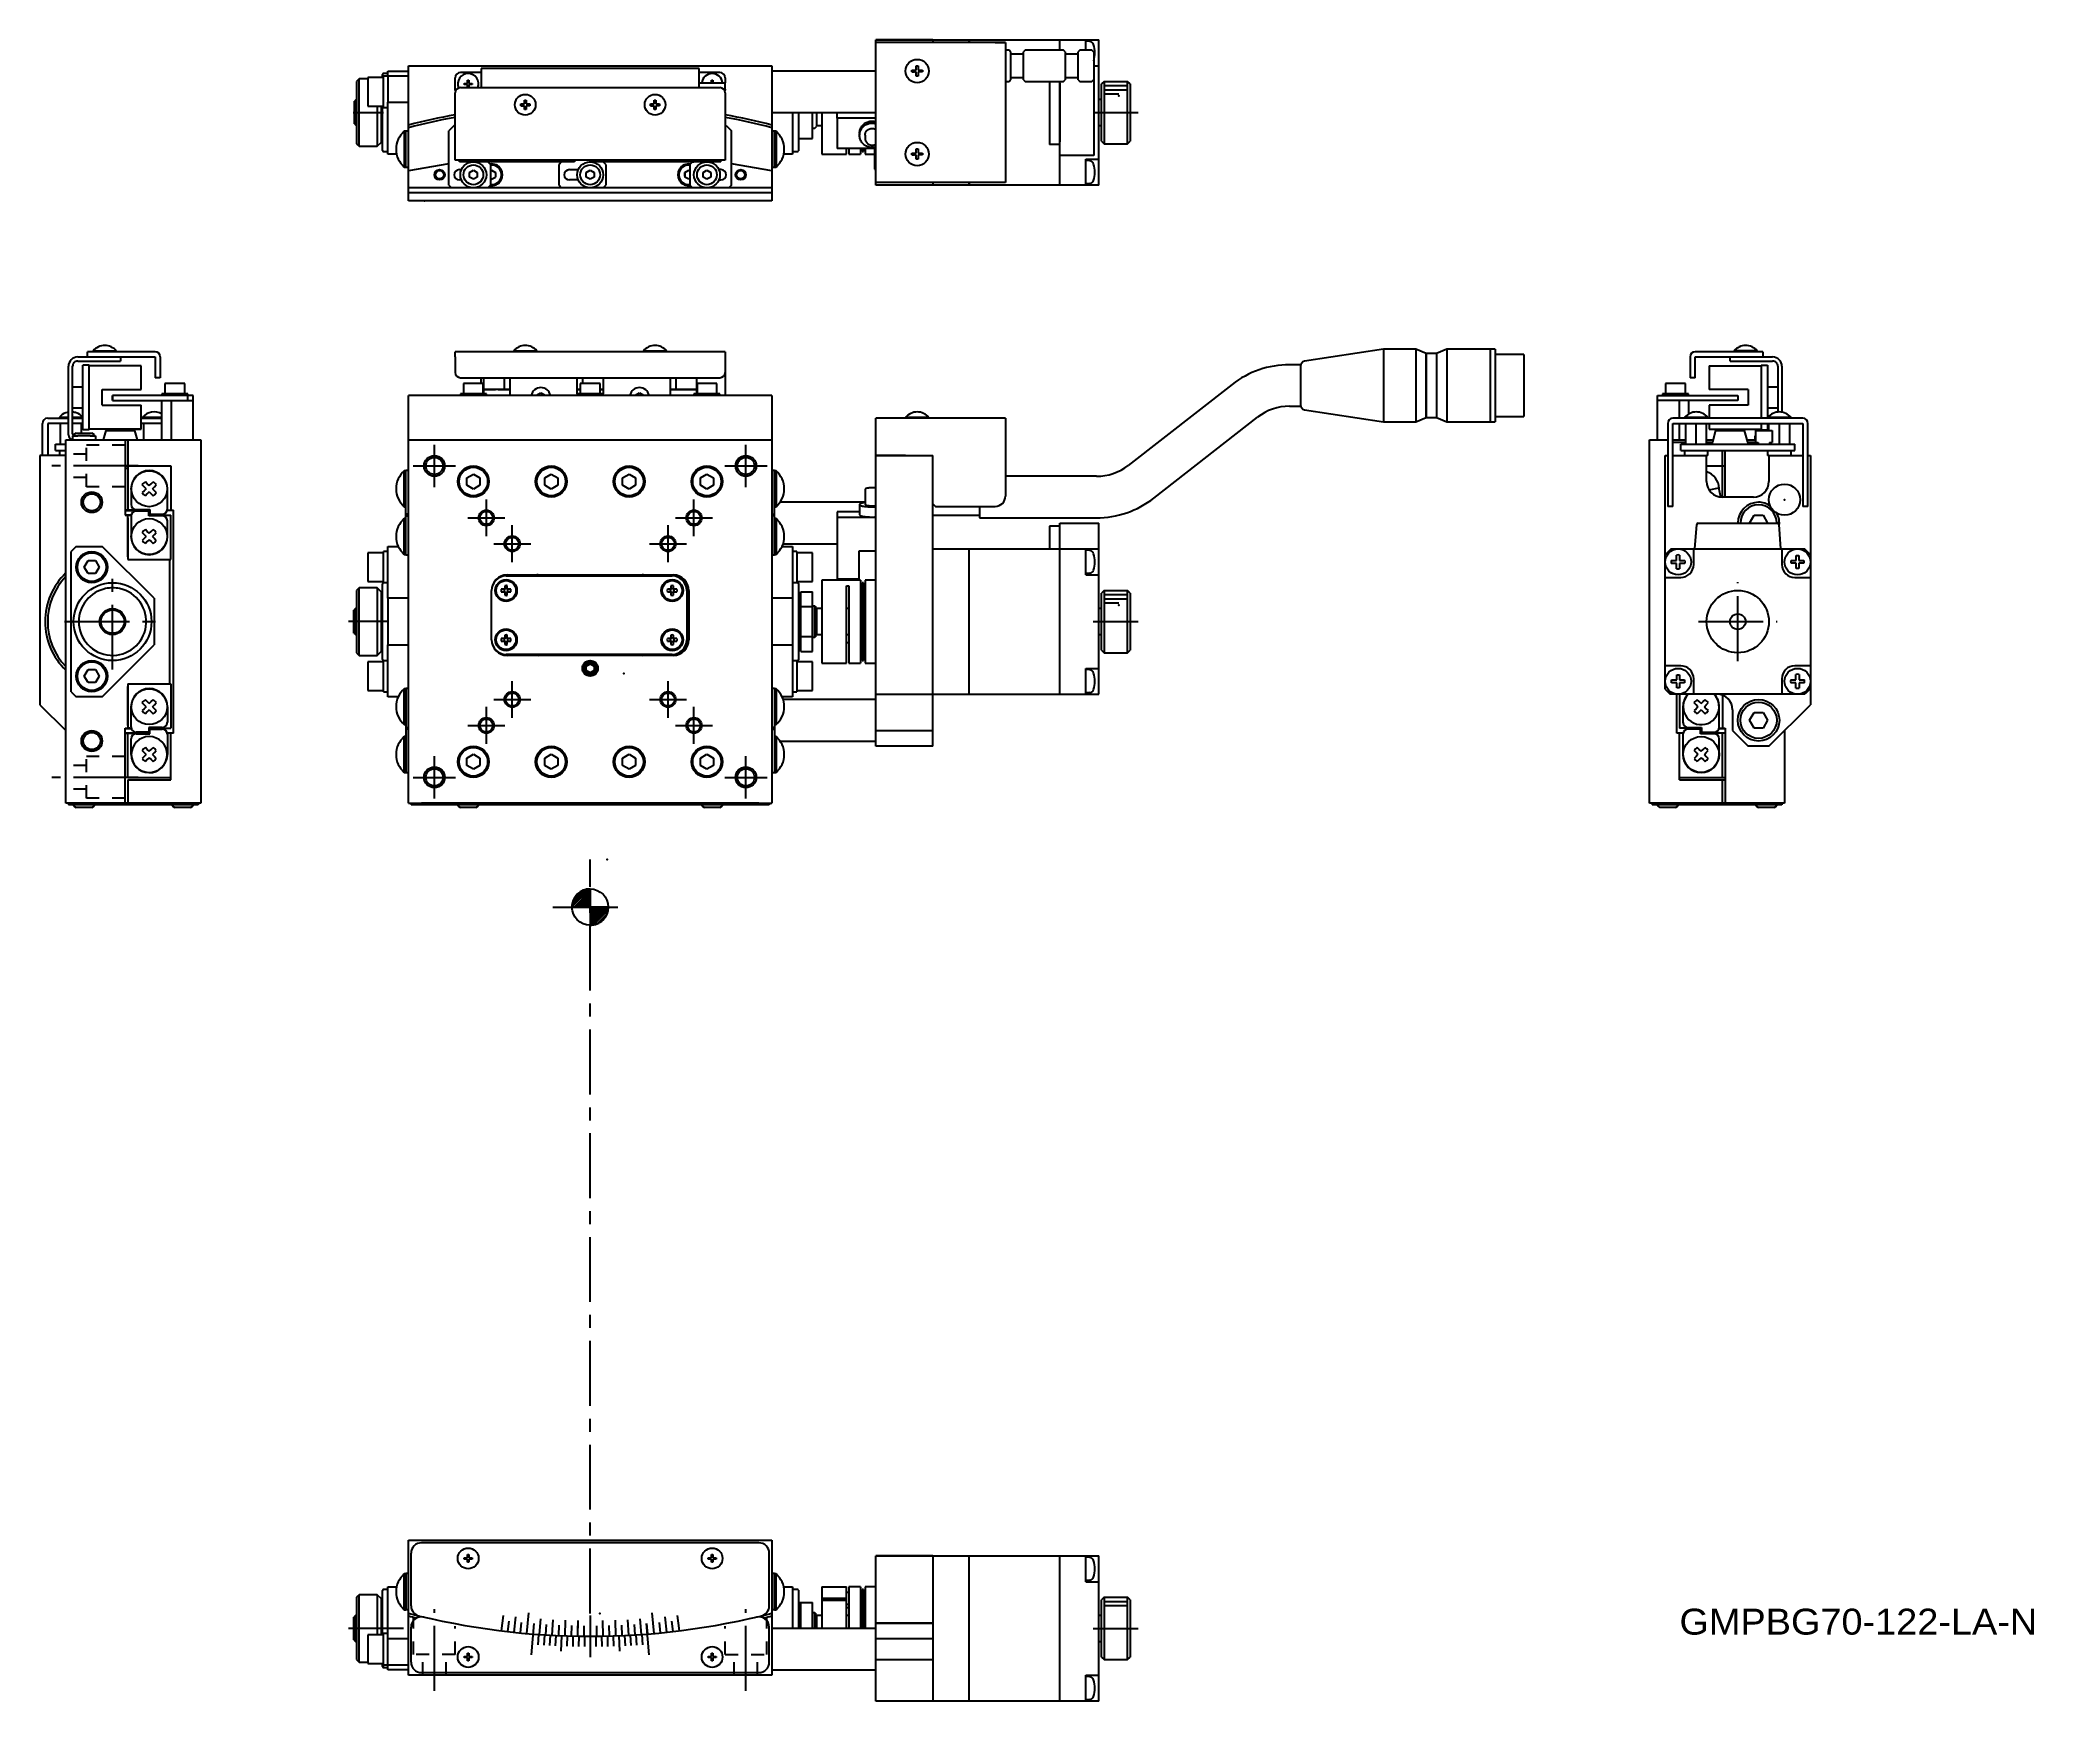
# Model space of a CAD drawing. Extents: x 60 to 444, y -31 to 289.
import ezdxf

# ---------------------------------------------------------------- set-up
doc = ezdxf.new("R2010")
doc.units = 0
doc.header["$LTSCALE"] = 10
doc.linetypes.add('CENTER', pattern=[2, 1.25, -0.25, 0.25, -0.25])
doc.linetypes.add('DOT', pattern=[0.5, 0.25, -0.25])
doc.layers.get('0').update_dxf_attribs({"linetype": 'CONTINUOUS'})
doc.styles.get("Standard").update_dxf_attribs({"font": 'FGP教科書体NT-M'})

msp = doc.modelspace()

# ---------------------------------------------------------------- texts
at = {"color": 2, "width": 1.090909}
msp.add_text('GMPBG70-122-LA-N', height=5, dxfattribs=at).set_placement((375.760378, -18.517424))

# ---------------------------------------------------------------- blocks, each defined once
blk = doc.blocks.new('AID1875H')
at = {"color": 132, "linetype": 'CONTINUOUS'}
for p, q in [((162.42972, 121.700369), (165.899401, 125.170051)), ((162.463776, 122.158689), (165.441081, 125.135995)), ((162.586117, 122.705294), (164.894476, 125.013654)), ((162.823976, 121.670361), (165.92941, 124.775795)), ((162.929295, 123.472736), (164.127034, 124.670476)), ((163.24824, 121.670361), (165.92941, 124.351531)), ((163.672504, 121.670361), (165.92941, 123.927267)), ((164.096768, 121.670361), (165.92941, 123.503003)), ((164.521032, 121.670361), (165.92941, 123.078739)), ((164.945296, 121.670361), (165.92941, 122.654475)), ((165.36956, 121.670361), (165.92941, 122.23021)), ((165.793824, 121.670361), (165.92941, 121.805946))]:
    blk.add_line(p, q, dxfattribs=at)
blk = doc.blocks.new('AID1877H')
at = {"color": 132, "linetype": 'CONTINUOUS'}
for p, q in [((165.92941, 121.381682), (166.218088, 121.670361)), ((165.92941, 120.957418), (166.642352, 121.670361)), ((165.92941, 120.533154), (167.066616, 121.670361)), ((165.92941, 120.10889), (167.49088, 121.670361)), ((165.92941, 119.684626), (167.915144, 121.670361)), ((165.92941, 119.260362), (168.339408, 121.670361)), ((165.92941, 118.836098), (168.763673, 121.670361)), ((165.92941, 118.411834), (169.187937, 121.670361)), ((166.117434, 118.175595), (169.424176, 121.482336)), ((166.601841, 118.235737), (169.364033, 120.997929)), ((167.19923, 118.408863), (169.190908, 120.40054))]:
    blk.add_line(p, q, dxfattribs=at)
blk = doc.blocks.new('AID3972')
at = {"color": 7, "linetype": 'CONTINUOUS'}
for p, q in [((149.729447, 185.470511), (181.729447, 185.470511)), ((149.929447, 185.670511), (181.929447, 185.670511)), ((146.929447, 173.170511), (146.929447, 182.670511)), ((149.489447, 182.910511), (148.810263, 182.910511)), ((148.810263, 182.430511), (149.489447, 182.430511)), ((149.489447, 183.589695), (149.489447, 182.910511)), ((149.489447, 182.430511), (149.489447, 181.751327)), ((149.969447, 182.910511), (149.969447, 183.589695)), ((150.648632, 182.910511), (149.969447, 182.910511)), ((149.969447, 181.751327), (149.969447, 182.430511)), ((149.969447, 182.430511), (150.648632, 182.430511)), ((181.489447, 182.910511), (180.810263, 182.910511)), ((180.810263, 182.430511), (181.489447, 182.430511)), ((181.489447, 183.589695), (181.489447, 182.910511)), ((181.489447, 182.430511), (181.489447, 181.751327)), ((181.969447, 182.910511), (181.969447, 183.589695)), ((182.648632, 182.910511), (181.969447, 182.910511)), ((181.969447, 182.430511), (182.648632, 182.430511)), ((181.969447, 181.751327), (181.969447, 182.430511)), ((184.529447, 182.670511), (184.529447, 173.170511)), ((184.929447, 182.670511), (184.929447, 173.170511)), ((149.489447, 173.410511), (148.810263, 173.410511)), ((148.810263, 172.930511), (149.489447, 172.930511)), ((149.489447, 174.089695), (149.489447, 173.410511)), ((149.489447, 172.930511), (149.489447, 172.251327)), ((149.969447, 173.410511), (149.969447, 174.089695)), ((150.648632, 173.410511), (149.969447, 173.410511)), ((149.969447, 172.930511), (150.648632, 172.930511)), ((149.969447, 172.251327), (149.969447, 172.930511)), ((181.489447, 173.410511), (180.810263, 173.410511)), ((180.810263, 172.930511), (181.489447, 172.930511)), ((181.489447, 174.089695), (181.489447, 173.410511)), ((181.489447, 172.930511), (181.489447, 172.251327)), ((181.969447, 173.410511), (181.969447, 174.089695)), ((182.648632, 173.410511), (181.969447, 173.410511)), ((181.969447, 172.930511), (182.648632, 172.930511)), ((181.969447, 172.251327), (181.969447, 172.930511)), ((181.729447, 170.370511), (149.729447, 170.370511)), ((181.929447, 170.170511), (149.929447, 170.170511)), ((162.929447, 170.370511), (162.929447, 170.170511)), ((168.929447, 170.170511), (168.929447, 170.370511)), ((165.179447, 168.103524), (165.929447, 168.536536)), ((165.179447, 167.237498), (165.179447, 168.103524)), ((165.929447, 166.804486), (165.179447, 167.237498)), ((165.929447, 168.536536), (166.679447, 168.103524)), ((166.679447, 167.237498), (165.929447, 166.804486)), ((166.679447, 168.103524), (166.679447, 167.237498))]:
    blk.add_line(p, q, dxfattribs=at)
for centre, radius in [((149.729447, 182.670511), 2.1), ((149.729447, 182.670511), 1.9), ((181.729447, 182.670511), 2.1), ((181.729447, 182.670511), 1.9), ((149.729447, 173.170511), 2.1), ((149.729447, 173.170511), 1.9), ((181.729447, 173.170511), 2.1), ((181.729447, 173.170511), 1.9), ((165.929447, 167.670511), 1.25), ((165.929447, 167.670511), 1)]:
    blk.add_circle(centre, radius, dxfattribs=at)
at = {"color": 9, "linetype": 'CONTINUOUS'}
blk.add_circle((165.929447, 167.670511), 1.5, dxfattribs=at)
at = {"color": 7, "linetype": 'CONTINUOUS'}
for centre, radius, start, end in [((149.929447, 182.670511), 3, 90, 180), ((149.729447, 182.670511), 2.8, 90, 180), ((155.929447, 182.670511), 3, 90, 111.03947), ((175.929447, 182.670511), 3, 68.96053, 90), ((181.729447, 182.670511), 2.8, 0, 90), ((181.929447, 182.670511), 3, 0, 90), ((149.729447, 182.670511), 0.95, 165.36671, 194.63329), ((149.729447, 182.670511), 0.364721, 138.849633, 221.150367), ((149.729447, 182.670511), 0.95, 75.36671, 104.63329), ((149.729447, 182.670511), 0.364721, 48.849633, 131.150367), ((149.729447, 182.670511), 0.364721, 228.849633, 311.150367), ((149.729447, 182.670511), 0.95, 255.36671, 284.63329), ((149.729447, 182.670511), 0.364721, 318.849633, 41.150367), ((149.729447, 182.670511), 0.95, 345.36671, 14.63329), ((181.729447, 182.670511), 0.95, 165.36671, 194.63329), ((181.729447, 182.670511), 0.364721, 138.849633, 221.150367), ((181.729447, 182.670511), 0.95, 75.36671, 104.63329), ((181.729447, 182.670511), 0.364721, 48.849633, 131.150367), ((181.729447, 182.670511), 0.364721, 228.849633, 311.150367), ((181.729447, 182.670511), 0.95, 255.36671, 284.63329), ((181.729447, 182.670511), 0.364721, 318.849633, 41.150367), ((181.729447, 182.670511), 0.95, 345.36671, 14.63329), ((149.729447, 173.170511), 2.8, 180, 270), ((149.929447, 173.170511), 3, 180, 270), ((149.729447, 173.170511), 0.95, 165.36671, 194.63329), ((149.729447, 173.170511), 0.364721, 138.849633, 221.150367), ((149.729447, 173.170511), 0.95, 75.36671, 104.63329), ((149.729447, 173.170511), 0.364721, 48.849633, 131.150367), ((149.729447, 173.170511), 0.364721, 228.849633, 311.150367), ((149.729447, 173.170511), 0.364721, 318.849633, 41.150367), ((149.729447, 173.170511), 0.95, 345.36671, 14.63329), ((181.729447, 173.170511), 0.95, 165.36671, 194.63329), ((181.729447, 173.170511), 0.364721, 138.849633, 221.150367), ((181.729447, 173.170511), 0.95, 75.36671, 104.63329), ((181.729447, 173.170511), 0.364721, 48.849633, 131.150367), ((181.729447, 173.170511), 0.364721, 228.849633, 311.150367), ((181.729447, 173.170511), 2.8, 270, 0), ((181.929447, 173.170511), 3, 270, 0), ((181.729447, 173.170511), 0.364721, 318.849633, 41.150367), ((181.729447, 173.170511), 0.95, 345.36671, 14.63329), ((149.729447, 173.170511), 0.95, 255.36671, 284.63329), ((155.929447, 173.170511), 3, 248.96053, 270), ((175.929447, 173.170511), 3, 270, 291.03947), ((181.729447, 173.170511), 0.95, 255.36671, 284.63329)]:
    blk.add_arc(centre, radius, start, end, dxfattribs=at)

# ---------------------------------------------------------------- linework, layer by layer
at = {"color": 7, "linetype": 'CONTINUOUS'}
for p, q in [((220.92941, 288.767063), (263.92941, 288.767063)), ((220.92941, 260.767063), (220.92941, 288.767063)), ((231.92941, 288.767063), (220.92941, 288.767063)), ((245.92941, 288.267063), (220.92941, 288.267063)), ((221.42941, 288.267063), (220.92941, 288.267063)), ((221.42941, 288.267063), (220.92941, 288.267063)), ((231.92941, 288.267063), (221.42941, 288.267063)), ((227.42941, 288.767063), (225.42941, 288.767063)), ((229.42941, 288.767063), (225.42941, 288.767063)), ((229.42941, 288.767063), (227.42941, 288.767063)), ((231.92941, 288.767063), (231.92941, 288.267063)), ((232.42941, 288.267063), (231.92941, 288.267063)), ((243.92941, 288.267063), (232.42941, 288.267063)), ((238.91941, 288.267063), (238.91941, 288.767063)), ((238.92941, 288.767063), (238.92941, 288.267063)), ((243.92941, 288.267063), (245.92941, 288.267063)), ((245.92941, 288.267063), (245.92941, 287.267063)), ((256.41941, 286.767063), (256.41941, 288.767063)), ((261.42941, 286.767063), (261.42941, 288.767063)), ((262.19686, 288.44992), (261.42941, 288.517063)), ((263.92941, 260.767063), (263.92941, 288.767063)), ((245.92941, 287.267063), (245.92941, 262.267063)), ((246.62941, 286.767063), (245.92941, 286.767063)), ((246.92941, 286.467063), (246.62941, 286.767063)), ((246.92941, 286.467063), (246.92941, 281.067063)), ((249.42941, 286.017063), (246.92941, 286.017063)), ((249.72941, 286.767063), (249.42941, 286.467063)), ((249.42941, 281.067063), (249.42941, 286.467063)), ((257.12941, 286.767063), (249.72941, 286.767063)), ((257.42941, 286.467063), (257.12941, 286.767063)), ((257.42941, 286.467063), (257.42941, 281.067063)), ((259.92941, 286.017063), (257.42941, 286.017063)), ((260.22941, 286.767063), (259.92941, 286.467063)), ((259.92941, 281.067063), (259.92941, 286.467063)), ((262.588102, 286.767063), (260.22941, 286.767063)), ((262.92941, 286.420363), (262.588102, 286.767063)), ((262.92941, 286.420363), (262.92941, 266.517063)), ((121.42941, 281.267063), (120.92941, 280.767063)), ((120.92941, 280.767063), (120.92941, 268.767063)), ((121.42941, 268.267063), (121.42941, 281.267063)), ((123.12941, 281.267063), (121.42941, 281.267063)), ((123.12941, 281.517063), (123.12941, 276.017063)), ((126.12941, 281.517063), (123.12941, 281.517063)), ((125.92941, 281.517063), (125.92941, 282.067063)), ((126.92941, 282.267063), (126.12941, 282.267063)), ((126.12941, 275.767063), (126.12941, 281.767063)), ((126.92941, 281.767063), (126.12941, 281.767063)), ((126.92941, 281.767063), (126.92941, 282.767063)), ((126.92941, 282.767063), (130.92941, 282.767063)), ((130.92941, 281.767063), (126.92941, 281.767063)), ((126.92941, 281.767063), (126.92941, 276.767063)), ((130.92941, 283.767063), (200.92941, 283.767063)), ((130.92941, 257.767063), (130.92941, 283.767063)), ((139.92941, 279.067063), (139.92941, 281.467063)), ((144.92941, 282.467063), (140.92941, 282.467063)), ((142.30441, 281.017063), (142.55441, 281.017063)), ((142.30441, 280.392063), (142.30441, 281.017063)), ((142.55441, 281.017063), (142.55441, 280.392063)), ((144.92941, 283.267063), (144.92941, 279.567063)), ((186.92941, 283.267063), (144.92941, 283.267063)), ((186.92941, 279.567063), (186.92941, 283.267063)), ((190.92941, 282.467063), (186.92941, 282.467063)), ((186.92941, 280.467063), (191.92941, 280.467063)), ((189.30441, 281.017063), (189.55441, 281.017063)), ((189.30441, 280.467063), (189.30441, 281.017063)), ((189.55441, 281.017063), (189.55441, 280.467063)), ((191.92941, 281.467063), (191.92941, 280.467063)), ((191.92941, 279.267063), (191.92941, 280.467063)), ((200.92941, 283.767063), (200.92941, 257.767063)), ((220.92941, 282.767063), (200.92941, 282.767063)), ((227.917891, 282.947063), (228.74941, 282.947063)), ((227.917891, 282.587063), (227.917891, 282.947063)), ((228.74941, 282.587063), (227.917891, 282.587063)), ((227.917891, 282.587063), (228.414689, 282.587063)), ((228.74941, 283.778582), (229.10941, 283.778582)), ((228.74941, 282.947063), (228.74941, 283.778582)), ((228.74941, 281.755544), (228.74941, 282.587063)), ((229.10941, 281.755544), (228.74941, 281.755544)), ((229.10941, 283.778582), (229.10941, 282.947063)), ((229.10941, 282.947063), (229.940928, 282.947063)), ((229.10941, 282.587063), (229.10941, 281.755544)), ((229.940928, 282.587063), (229.10941, 282.587063)), ((229.940928, 282.587063), (229.44413, 282.587063)), ((229.940928, 282.947063), (229.940928, 282.587063)), ((245.92941, 280.767063), (246.62941, 280.767063)), ((246.62941, 280.767063), (246.92941, 281.067063)), ((246.92941, 281.517063), (249.42941, 281.517063)), ((249.42941, 281.067063), (249.72941, 280.767063)), ((249.72941, 280.767063), (257.12941, 280.767063)), ((254.42941, 280.767063), (254.42941, 280.420063)), ((256.41941, 280.420063), (256.41941, 280.767063)), ((257.12941, 280.767063), (257.42941, 281.067063)), ((257.42941, 281.517063), (259.92941, 281.517063)), ((259.92941, 281.067063), (260.22941, 280.767063)), ((260.22941, 280.767063), (262.588102, 280.767063)), ((262.588102, 280.767063), (262.92941, 281.113763)), ((262.92941, 283.767063), (263.92941, 283.767063)), ((264.92941, 280.767063), (264.42941, 280.267063)), ((264.92941, 280.767063), (269.42941, 280.767063)), ((269.92941, 280.267063), (269.42941, 280.767063)), ((120.57941, 277.017063), (120.52941, 276.967063)), ((120.52941, 272.567063), (120.52941, 276.967063)), ((120.82941, 277.267063), (120.57941, 277.017063)), ((120.82941, 277.267063), (120.82941, 272.267063)), ((120.92939, 277.267063), (120.82941, 277.267063)), ((126.92941, 266.767063), (126.92941, 276.767063)), ((126.92941, 276.767063), (130.92941, 276.767063)), ((139.92941, 266.567063), (139.92941, 278.567063)), ((140.92941, 279.567063), (190.92941, 279.567063)), ((141.67941, 280.392063), (142.30441, 280.392063)), ((141.67941, 280.142063), (141.67941, 280.392063)), ((142.30441, 280.142063), (141.67941, 280.142063)), ((142.30441, 279.567063), (142.30441, 280.142063)), ((142.55441, 280.392063), (143.17941, 280.392063)), ((142.55441, 280.142063), (142.55441, 279.567063)), ((143.17941, 280.142063), (142.55441, 280.142063)), ((143.17941, 280.392063), (143.17941, 280.142063)), ((153.24941, 277.153425), (153.60941, 277.153425)), ((153.24941, 276.447063), (153.24941, 277.153425)), ((153.60941, 277.153425), (153.60941, 276.447063)), ((178.24941, 277.153425), (178.60941, 277.153425)), ((178.24941, 276.447063), (178.24941, 277.153425)), ((178.60941, 277.153425), (178.60941, 276.447063)), ((191.643552, 279.267063), (191.92941, 279.267063)), ((191.92941, 279.267063), (191.643552, 279.267063)), ((191.92941, 279.267063), (191.92941, 279.067063)), ((191.92941, 278.567063), (191.92941, 266.567063)), ((254.42941, 280.420063), (254.42941, 269.114063)), ((256.41941, 269.114063), (256.41941, 280.420063)), ((256.41941, 280.420063), (256.41941, 269.114063)), ((256.42941, 280.420063), (256.41941, 280.420063)), ((264.42941, 277.267063), (263.92941, 277.267063)), ((264.42941, 269.267063), (264.42941, 280.267063)), ((269.92941, 280.267063), (269.92941, 274.767063)), ((123.12941, 276.017063), (126.12941, 276.017063)), ((124.92941, 276.017063), (124.92941, 268.267063)), ((125.72941, 269.067063), (125.72941, 276.017063)), ((125.92941, 267.467063), (125.92941, 276.017063)), ((126.12941, 275.767063), (126.92941, 275.767063)), ((152.543048, 276.447063), (153.24941, 276.447063)), ((152.543048, 276.087063), (152.543048, 276.447063)), ((153.24941, 276.087063), (152.543048, 276.087063)), ((152.543048, 276.087063), (153.24941, 276.087063)), ((153.24941, 275.380702), (153.24941, 276.087063)), ((153.60941, 275.380702), (153.24941, 275.380702)), ((153.60941, 276.447063), (154.315771, 276.447063)), ((153.60941, 276.087063), (153.60941, 275.380702)), ((154.315771, 276.087063), (153.60941, 276.087063)), ((154.315771, 276.087063), (153.60941, 276.087063)), ((154.315771, 276.447063), (154.315771, 276.087063)), ((177.543048, 276.087063), (177.543048, 276.447063)), ((177.543048, 276.447063), (178.24941, 276.447063)), ((178.24941, 276.087063), (177.543048, 276.087063)), ((177.543048, 276.087063), (178.24941, 276.087063)), ((178.24941, 275.380702), (178.24941, 276.087063)), ((178.60941, 275.380702), (178.24941, 275.380702)), ((178.60941, 276.447063), (179.315771, 276.447063)), ((178.60941, 276.087063), (178.60941, 275.380702)), ((179.315771, 276.087063), (178.60941, 276.087063)), ((179.315771, 276.087063), (178.60941, 276.087063)), ((179.315771, 276.447063), (179.315771, 276.087063)), ((200.92941, 274.767063), (220.92941, 274.767063)), ((204.92941, 274.767063), (204.92941, 266.767063)), ((206.02941, 274.767063), (206.02941, 267.417063)), ((208.77941, 269.767063), (208.77941, 274.767063)), ((209.52941, 274.767063), (209.52941, 272.067063)), ((210.52941, 274.767063), (210.52941, 266.767063)), ((213.529409, 273.704956), (213.529409, 274.767063)), ((213.529409, 273.704956), (213.529409, 267.815193)), ((220.92941, 273.704956), (213.529409, 273.704956)), ((218.801123, 272.653368), (218.955311, 272.756588)), ((218.955311, 272.756588), (219.117203, 272.847734)), ((219.117203, 272.847734), (219.28582, 272.926257)), ((219.28582, 272.926257), (219.460143, 272.99168)), ((219.460143, 272.99168), (219.639118, 273.043609)), ((219.639118, 273.043609), (219.821663, 273.08173)), ((219.821663, 273.08173), (220.006673, 273.105812)), ((220.006673, 273.105812), (220.19303, 273.115709)), ((220.19303, 273.115709), (220.379607, 273.111361)), ((220.379607, 273.111361), (220.565276, 273.092796)), ((220.565276, 273.092796), (220.748913, 273.060124)), ((220.748913, 273.060124), (220.92941, 273.013544)), ((269.92941, 274.767063), (269.92941, 269.267063)), ((120.52941, 272.567063), (120.57941, 272.517063)), ((120.57941, 272.517063), (120.82941, 272.267063)), ((120.82941, 272.267063), (120.92939, 272.267063)), ((124.92941, 268.267063), (125.72941, 269.067063)), ((125.72941, 271.267063), (125.92941, 271.267063)), ((130.12941, 271.153601), (130.12941, 264.253601)), ((130.42941, 271.153601), (130.12941, 271.153601)), ((130.42941, 271.153601), (130.42941, 271.203601)), ((130.42941, 264.203601), (130.42941, 271.203601)), ((130.92941, 271.203601), (130.42941, 271.203601)), ((139.72941, 272.267063), (138.72941, 271.267063)), ((138.72941, 260.767063), (138.72941, 271.267063)), ((139.72941, 272.267063), (139.92941, 272.267063)), ((192.12941, 272.267063), (191.92941, 272.267063)), ((192.12941, 272.267063), (193.12941, 271.267063)), ((193.12941, 260.767063), (193.12941, 271.267063)), ((201.42941, 271.203601), (200.92941, 271.203601)), ((201.42941, 264.203601), (201.42941, 271.203601)), ((201.42941, 271.153601), (201.42941, 267.703174)), ((201.72941, 271.153601), (201.42941, 271.153601)), ((201.72941, 271.153601), (201.72941, 264.253601)), ((206.02941, 269.967063), (206.22941, 269.767063)), ((206.22941, 269.767063), (206.52941, 269.767063)), ((206.52941, 269.767063), (208.77941, 269.767063)), ((208.779429, 271.767063), (209.22941, 271.767063)), ((209.22941, 271.767063), (209.52941, 272.067063)), ((209.52941, 272.267063), (210.52941, 272.267063)), ((217.829409, 270.760074), (217.836665, 270.943136)), ((217.829409, 270.760074), (217.829409, 270.378456)), ((217.829409, 270.378456), (217.836665, 270.561518)), ((217.836807, 270.193614), (217.829409, 270.378456)), ((217.836665, 270.943136), (217.85839, 271.125091)), ((217.836665, 270.561518), (217.85839, 270.743473)), ((217.858957, 270.009911), (217.836807, 270.193614)), ((217.85839, 271.125091), (217.894453, 271.304839)), ((217.85839, 270.743473), (217.894453, 270.923221)), ((217.895721, 269.828481), (217.858957, 270.009911)), ((217.894453, 271.304839), (217.944635, 271.481293)), ((217.894453, 270.923221), (217.944635, 271.099675)), ((217.946873, 269.650441), (217.895721, 269.828481)), ((217.944635, 271.481293), (218.008633, 271.653385)), ((217.944635, 271.099675), (218.008633, 271.271767)), ((218.012098, 269.47689), (217.946873, 269.650441)), ((218.008633, 271.653385), (218.08606, 271.820076)), ((218.008633, 271.271767), (218.08606, 271.438458)), ((218.090993, 269.308898), (218.012098, 269.47689)), ((218.08606, 271.820076), (218.176448, 271.980357)), ((218.08606, 271.438458), (218.176448, 271.598739)), ((218.183072, 269.147499), (218.090993, 269.308898)), ((218.176448, 271.980357), (218.27925, 272.133259)), ((218.176448, 271.598739), (218.27925, 271.751641)), ((218.287768, 268.99369), (218.183072, 269.147499)), ((218.27925, 272.133259), (218.393845, 272.277857)), ((218.27925, 271.751641), (218.393845, 271.896239)), ((218.404434, 268.848418), (218.287768, 268.99369)), ((218.393845, 272.277857), (218.519539, 272.413277)), ((218.393845, 271.896239), (218.519539, 272.031659)), ((218.519539, 272.413277), (218.655573, 272.5387)), ((218.519539, 272.031659), (218.655573, 272.157082)), ((218.655573, 272.5387), (218.801123, 272.653368)), ((218.655573, 272.157082), (218.801123, 272.27175)), ((218.801123, 272.27175), (218.955311, 272.37497)), ((218.879409, 270.378456), (218.883261, 270.478504)), ((218.879409, 270.378456), (218.879409, 269.806029)), ((218.879409, 269.806029), (218.88357, 269.702055)), ((218.883261, 270.478504), (218.894798, 270.577981)), ((218.88357, 269.702055), (218.896029, 269.598723)), ((218.894798, 270.577981), (218.913952, 270.676318)), ((218.896029, 269.598723), (218.916709, 269.496668)), ((218.913952, 270.676318), (218.940615, 270.772956)), ((218.916709, 269.496668), (218.945482, 269.396521)), ((218.940615, 270.772956), (218.974634, 270.867342)), ((218.945482, 269.396521), (218.982171, 269.298898)), ((218.955311, 272.37497), (219.117203, 272.466116)), ((218.974634, 270.867342), (219.015815, 270.958937)), ((218.982171, 269.298898), (219.02655, 269.204403)), ((219.015815, 270.958937), (219.063923, 271.047219)), ((219.02655, 269.204403), (219.078344, 269.113616)), ((219.063923, 271.047219), (219.118683, 271.131684)), ((219.078344, 269.113616), (219.137236, 269.027098)), ((219.117203, 272.466116), (219.28582, 272.544639)), ((219.118683, 271.131684), (219.179783, 271.21185)), ((219.137236, 269.027098), (219.202861, 268.945383)), ((219.179783, 271.21185), (219.246875, 271.287258)), ((219.202861, 268.945383), (219.274814, 268.868974)), ((219.246875, 271.287258), (219.319574, 271.35748)), ((219.28582, 272.544639), (219.460143, 272.610062)), ((219.319574, 271.35748), (219.397467, 271.422113)), ((219.397467, 271.422113), (219.480109, 271.480789)), ((219.460143, 272.610062), (219.639118, 272.661991)), ((219.480109, 271.480789), (219.567027, 271.533173)), ((219.567027, 271.533173), (219.657726, 271.578966)), ((219.639118, 272.661991), (219.821663, 272.700112)), ((219.657726, 271.578966), (219.751688, 271.617907)), ((219.751688, 271.617907), (219.848377, 271.649773)), ((219.821663, 272.700112), (220.006673, 272.724194)), ((219.848377, 271.649773), (219.947241, 271.674383)), ((219.947241, 271.674383), (220.047716, 271.691596)), ((220.006673, 272.724194), (220.19303, 272.734091)), ((220.047716, 271.691596), (220.149227, 271.701313)), ((220.149227, 271.701313), (220.251196, 271.70348)), ((220.19303, 272.734091), (220.379607, 272.729743)), ((220.251196, 271.70348), (220.353041, 271.698084)), ((220.353041, 271.698084), (220.45418, 271.685156)), ((220.379607, 272.729743), (220.565276, 272.711178)), ((220.45418, 271.685156), (220.554036, 271.664769)), ((220.554036, 271.664769), (220.652039, 271.63704)), ((220.565276, 272.711178), (220.748913, 272.678506)), ((220.652039, 271.63704), (220.74763, 271.602127)), ((220.74763, 271.602127), (220.840263, 271.56023)), ((220.748913, 272.678506), (220.92941, 272.631926)), ((220.840263, 271.56023), (220.92941, 271.511587)), ((254.42941, 269.114063), (254.42941, 268.614063)), ((256.41941, 268.614063), (256.41941, 269.114063)), ((256.42941, 269.114063), (256.41941, 269.114063)), ((263.92941, 272.267063), (264.42941, 272.267063)), ((264.42941, 269.267063), (264.92941, 268.767063)), ((269.42941, 268.767063), (269.92941, 269.267063)), ((120.92941, 268.767063), (121.42941, 268.267063)), ((121.42941, 268.267063), (124.92941, 268.267063)), ((126.12941, 267.267063), (126.92941, 267.267063)), ((128.627509, 266.767063), (126.92941, 266.767063)), ((139.92941, 265.567063), (139.92941, 266.567063)), ((191.92941, 265.567063), (139.92941, 265.567063)), ((140.72941, 265.267063), (140.72941, 265.567063)), ((162.92941, 265.267063), (140.72941, 265.267063)), ((146.72941, 264.767063), (146.22941, 265.267063)), ((160.42941, 265.267063), (159.92941, 264.767063)), ((162.92941, 265.567063), (162.92941, 265.267063)), ((165.92941, 265.267063), (165.92941, 265.567063)), ((191.12941, 265.267063), (165.92941, 265.267063)), ((168.92941, 264.767063), (168.42941, 265.267063)), ((185.12941, 264.767063), (185.62941, 265.267063)), ((185.12941, 264.767063), (185.62941, 265.267063)), ((185.62941, 265.267063), (185.922104, 265.267063)), ((191.12941, 265.267063), (191.12941, 265.567063)), ((191.92941, 266.567063), (191.92941, 265.567063)), ((201.42941, 267.703174), (201.42941, 264.253601)), ((204.92941, 266.767063), (203.23131, 266.767063)), ((204.92941, 267.267063), (205.87941, 267.267063)), ((210.52941, 266.767063), (215.27941, 266.767063)), ((220.92941, 267.815193), (213.529409, 267.815193)), ((215.27941, 266.767063), (215.27941, 267.815193)), ((215.77941, 267.815193), (215.77941, 266.767063)), ((215.77941, 266.767063), (218.02941, 266.767063)), ((218.02941, 267.815193), (218.02941, 266.767063)), ((218.32941, 267.267063), (218.32941, 267.815193)), ((218.32941, 267.267063), (218.57941, 267.267063)), ((218.532352, 268.71258), (218.404434, 268.848418)), ((218.670733, 268.587012), (218.532352, 268.71258)), ((218.57941, 267.267063), (218.57941, 267.815193)), ((218.818724, 268.472489), (218.670733, 268.587012)), ((218.975412, 268.369717), (218.818724, 268.472489)), ((218.87941, 267.815193), (218.87941, 266.767063)), ((218.87941, 266.767063), (220.729409, 266.767063)), ((219.139831, 268.279329), (218.975412, 268.369717)), ((219.310968, 268.201884), (219.139831, 268.279329)), ((219.274814, 268.868974), (219.352654, 268.798342)), ((219.487768, 268.137857), (219.310968, 268.201884)), ((219.352654, 268.798342), (219.435898, 268.733923)), ((219.435898, 268.733923), (219.524036, 268.676113)), ((219.66914, 268.087645), (219.487768, 268.137857)), ((219.524036, 268.676113), (219.616521, 268.62527)), ((219.616521, 268.62527), (219.712786, 268.581707)), ((219.853966, 268.051556), (219.66914, 268.087645)), ((219.712786, 268.581707), (219.812236, 268.545692)), ((219.812236, 268.545692), (219.914257, 268.517448)), ((220.041107, 268.029813), (219.853966, 268.051556)), ((219.914257, 268.517448), (220.018222, 268.497148)), ((220.018222, 268.497148), (220.123489, 268.484918)), ((220.229409, 268.022551), (220.041107, 268.029813)), ((220.123489, 268.484918), (220.229409, 268.480833)), ((220.229409, 268.480833), (220.321326, 268.483908)), ((220.406828, 268.028997), (220.229409, 268.022551)), ((220.321326, 268.483908), (220.412817, 268.493119)), ((220.583277, 268.0483), (220.406828, 268.028997)), ((220.412817, 268.493119), (220.503457, 268.508424)), ((220.503457, 268.508424), (220.592825, 268.529752)), ((220.757789, 268.080355), (220.583277, 268.0483)), ((220.592825, 268.529752), (220.680506, 268.557003)), ((220.680506, 268.557003), (220.766093, 268.590051)), ((220.729409, 267.642743), (220.729409, 263.842743)), ((220.92941, 267.642743), (220.729409, 267.642743)), ((220.92941, 268.124986), (220.757789, 268.080355)), ((220.766093, 268.590051), (220.84919, 268.628743)), ((220.84919, 268.628743), (220.92941, 268.672899)), ((227.917891, 266.947063), (228.74941, 266.947063)), ((227.917891, 266.587063), (227.917891, 266.947063)), ((228.74941, 266.587063), (227.917891, 266.587063)), ((227.917891, 266.587063), (228.414689, 266.587063)), ((228.74941, 267.778582), (229.10941, 267.778582)), ((228.74941, 266.947063), (228.74941, 267.778582)), ((228.74941, 265.755544), (228.74941, 266.587063)), ((229.10941, 265.755544), (228.74941, 265.755544)), ((229.10941, 267.778582), (229.10941, 266.947063)), ((229.10941, 266.947063), (229.940928, 266.947063)), ((229.10941, 266.587063), (229.10941, 265.755544)), ((229.940928, 266.587063), (229.10941, 266.587063)), ((229.940928, 266.587063), (229.44413, 266.587063)), ((229.940928, 266.947063), (229.940928, 266.587063)), ((256.41941, 268.614063), (254.42941, 268.614063)), ((256.41941, 261.921831), (256.41941, 268.614063)), ((262.92941, 266.517063), (256.42941, 266.517063)), ((261.42941, 265.767063), (263.92941, 265.767063)), ((261.42941, 260.767063), (261.42941, 265.767063)), ((262.19686, 265.44992), (261.42941, 265.517063)), ((264.92941, 268.767063), (269.42941, 268.767063)), ((130.12941, 264.253601), (130.42941, 264.253601)), ((130.42941, 264.203601), (130.42941, 264.253601)), ((130.92941, 264.203601), (130.42941, 264.203601)), ((138.72941, 264.879144), (130.92941, 263.503793)), ((140.72941, 263.767063), (141.138122, 263.767063)), ((141.138122, 261.767063), (140.72941, 261.767063)), ((142.67941, 263.200076), (143.42941, 263.633089)), ((142.67941, 262.33405), (142.67941, 263.200076)), ((143.42941, 261.901038), (142.67941, 262.33405)), ((143.42941, 263.633089), (144.17941, 263.200076)), ((144.17941, 262.33405), (143.42941, 261.901038)), ((144.17941, 263.200076), (144.17941, 262.33405)), ((146.72941, 264.767063), (146.72941, 260.767063)), ((146.72941, 263.517618), (146.92941, 263.633089)), ((146.72941, 262.016508), (146.92941, 261.901038)), ((146.92941, 263.633089), (147.67941, 263.200076)), ((146.92941, 261.901038), (147.67941, 262.33405)), ((147.67941, 263.200076), (147.67941, 262.33405)), ((159.92941, 260.767063), (159.92941, 264.767063)), ((161.92941, 263.767063), (163.638122, 263.767063)), ((163.638122, 261.767063), (161.92941, 261.767063)), ((165.17941, 263.200076), (165.92941, 263.633089)), ((165.17941, 262.33405), (165.17941, 263.200076)), ((165.92941, 261.901038), (165.17941, 262.33405)), ((165.92941, 263.633089), (166.67941, 263.200076)), ((166.67941, 262.33405), (165.92941, 261.901038)), ((166.67941, 263.200076), (166.67941, 262.33405)), ((168.92941, 264.767063), (168.92941, 260.767063)), ((184.17941, 263.200076), (184.92941, 263.633089)), ((184.17941, 262.494321), (184.17941, 263.200076)), ((184.17941, 263.200076), (184.17941, 262.33405)), ((184.92941, 261.901038), (184.17941, 262.33405)), ((185.12941, 263.517618), (184.92941, 263.633089)), ((185.12941, 262.016508), (184.92941, 261.901038)), ((185.12941, 264.767063), (185.12941, 260.767063)), ((187.67941, 263.200076), (188.42941, 263.633089)), ((187.67941, 262.33405), (187.67941, 263.200076)), ((188.42941, 261.901038), (187.67941, 262.33405)), ((188.42941, 263.633089), (189.17941, 263.200076)), ((189.17941, 262.33405), (188.42941, 261.901038)), ((189.17941, 263.200076), (189.17941, 262.33405)), ((191.12941, 263.767063), (190.720697, 263.767063)), ((190.720697, 261.767063), (191.12941, 261.767063)), ((200.92941, 263.503793), (193.12941, 264.879144)), ((201.42941, 264.203601), (200.92941, 264.203601)), ((201.42941, 264.253601), (201.72941, 264.253601)), ((220.729409, 263.842743), (220.92941, 263.842743)), ((245.92941, 261.267063), (220.92941, 261.267063)), ((231.92941, 261.267063), (231.92941, 260.767063)), ((238.91941, 260.767063), (238.91941, 261.267063)), ((238.92941, 261.267063), (238.92941, 260.767063)), ((245.92941, 262.267063), (245.92941, 261.267063)), ((256.41941, 260.767063), (256.41941, 261.921831)), ((200.92941, 260.267063), (130.92941, 260.267063)), ((200.92941, 259.267063), (130.92941, 259.267063)), ((200.92941, 257.767063), (130.92941, 257.767063)), ((138.72941, 260.767063), (139.22941, 260.267063)), ((146.22941, 260.267063), (146.72941, 260.767063)), ((159.92941, 260.767063), (160.42941, 260.267063)), ((168.42941, 260.267063), (168.92941, 260.767063)), ((185.62941, 260.267063), (185.12941, 260.767063)), ((185.62941, 260.267063), (185.12941, 260.767063)), ((193.12941, 260.767063), (192.62941, 260.267063)), ((263.92941, 260.767063), (220.92941, 260.767063)), ((262.211399, 261.085478), (261.42941, 261.017063)), ((67.22941, 227.670361), (82.12941, 227.670361)), ((67.22941, 226.870361), (75.42941, 226.870361)), ((69.12941, 227.670361), (69.12941, 228.670361)), ((82.12941, 228.670361), (69.12941, 228.670361)), ((70.17941, 228.854675), (72.42941, 228.854675)), ((70.17941, 228.854675), (70.17941, 228.670361)), ((71.41789, 229.688949), (71.415508, 229.693835)), ((71.41789, 229.688949), (71.415508, 229.693835)), ((72.42941, 228.854675), (74.67941, 228.854675)), ((73.443312, 229.693835), (73.440928, 229.688949)), ((74.67941, 228.670361), (74.67941, 228.854675)), ((75.42941, 227.670361), (75.42941, 226.870361)), ((82.12941, 227.670361), (82.12941, 223.670361)), ((83.12941, 227.670361), (83.12941, 223.670361)), ((191.92941, 228.670361), (139.92941, 228.670361)), ((139.92941, 227.670361), (139.92941, 228.670361)), ((139.92941, 227.670361), (139.92941, 224.670361)), ((151.17941, 228.854675), (151.17941, 228.670361)), ((152.41789, 229.688949), (152.415508, 229.693835)), ((152.41789, 229.688949), (152.415508, 229.693835)), ((154.443312, 229.693835), (154.440928, 229.688949)), ((155.67941, 228.670361), (155.67941, 228.854675)), ((176.17941, 228.854675), (176.17941, 228.670361)), ((177.41789, 229.688949), (177.415508, 229.693835)), ((177.41789, 229.688949), (177.415508, 229.693835)), ((179.443312, 229.693835), (179.440928, 229.688949)), ((180.67941, 228.670361), (180.67941, 228.854675)), ((191.92941, 228.670361), (191.92941, 227.670361)), ((191.92941, 227.670361), (191.92941, 224.670361)), ((318.7792, 229.168463), (303.545218, 226.852789)), ((318.7792, 229.168463), (318.7792, 222.168465)), ((324.9722, 229.168463), (318.7792, 229.168463)), ((324.9722, 229.168463), (324.9722, 222.168465)), ((326.9722, 228.318465), (324.9722, 229.168463)), ((326.9722, 228.318465), (326.9722, 222.168465)), ((326.9722, 222.168465), (326.9722, 228.318465)), ((328.9722, 228.318465), (326.9722, 228.318465)), ((330.9722, 229.168463), (328.9722, 228.318465)), ((328.9722, 228.318465), (328.9722, 222.168465)), ((330.9722, 229.168463), (330.9722, 222.168465)), ((339.2792, 229.168463), (330.9722, 229.168463)), ((339.2792, 229.168463), (339.2792, 222.168465)), ((339.2792, 229.168463), (339.2792, 222.168465)), ((340.279202, 229.168463), (339.2792, 229.168463)), ((340.279202, 229.168463), (340.279202, 222.168465)), ((345.779202, 228.168463), (340.279202, 228.168463)), ((345.779202, 228.168463), (345.779202, 222.168465)), ((377.8, 227.670361), (377.8, 223.670361)), ((391.8, 228.670361), (378.8, 228.670361)), ((378.8, 223.670361), (378.8, 227.670361)), ((378.8, 227.670361), (393.7, 227.670361)), ((385.5, 226.870361), (385.5, 227.670361)), ((385.5, 226.870361), (393.7, 226.870361)), ((388.5, 228.854675), (386.25, 228.854675)), ((386.25, 228.670361), (386.25, 228.854675)), ((387.486098, 229.693835), (387.488482, 229.688949)), ((390.75, 228.854675), (388.5, 228.854675)), ((389.51152, 229.688949), (389.513902, 229.693835)), ((389.51152, 229.688949), (389.513902, 229.693835)), ((390.75, 228.854675), (390.75, 228.670361)), ((391.8, 228.670361), (391.8, 227.670361)), ((65.42941, 212.670361), (65.42941, 225.870361)), ((66.22941, 212.870361), (66.22941, 225.870361)), ((69.42941, 226.120361), (68.22941, 226.120361)), ((68.22941, 213.620361), (68.22941, 226.120361)), ((69.42941, 213.620361), (69.42941, 226.120361)), ((79.42941, 225.970361), (69.42941, 225.970361)), ((79.42941, 221.370361), (79.42941, 225.970361)), ((83.12941, 223.670361), (82.12941, 223.670361)), ((140.92941, 223.670361), (190.92941, 223.670361)), ((144.92941, 222.570361), (144.92941, 223.670361)), ((145.42941, 221.370361), (145.42941, 223.670361)), ((149.42941, 221.370361), (149.42941, 223.670361)), ((150.42941, 223.670361), (150.42941, 221.370361)), ((163.42941, 221.370361), (163.42941, 223.670361)), ((164.42941, 223.670361), (164.42941, 222.570361)), ((168.42941, 223.670361), (168.42941, 221.370361)), ((181.42941, 221.370361), (181.42941, 223.670361)), ((182.42941, 223.670361), (182.42941, 221.370361)), ((186.42941, 223.670361), (186.42941, 221.370361)), ((191.92941, 224.670361), (191.92941, 220.270361)), ((302.7792, 226.168465), (300.641612, 226.168465)), ((302.7792, 226.168465), (302.7792, 218.168465)), ((378.8, 223.670361), (377.8, 223.670361)), ((381.5, 225.970361), (381.5, 221.370361)), ((381.5, 225.970361), (391.5, 225.970361)), ((391.5, 226.120361), (391.5, 215.870361)), ((391.5, 226.120361), (392.7, 226.120361)), ((392.7, 226.120361), (392.7, 215.870361)), ((394.7, 225.870361), (394.7, 217.049891)), ((395.5, 225.870361), (395.5, 217.022919)), ((68.22941, 221.870361), (66.22941, 221.870361)), ((71.92941, 221.370361), (79.42941, 221.370361)), ((71.92941, 218.370361), (71.92941, 221.370361)), ((71.92941, 221.370361), (75.92941, 221.370361)), ((73.92941, 219.270361), (73.92941, 220.270361)), ((73.92941, 220.270361), (73.92941, 219.270361)), ((89.42941, 220.270361), (73.92941, 220.270361)), ((73.92941, 219.270361), (89.42941, 219.270361)), ((78.42941, 221.370361), (79.42941, 221.370361)), ((88.42941, 220.570361), (83.42941, 220.570361)), ((83.42941, 220.570361), (83.42941, 220.270361)), ((83.42941, 211.670361), (83.42941, 219.270361)), ((87.82941, 222.570361), (84.02941, 222.570361)), ((84.02941, 222.570361), (84.02941, 220.570361)), ((85.19268, 219.270361), (85.19268, 211.670361)), ((87.82941, 220.570361), (87.82941, 222.570361)), ((88.42941, 219.270361), (88.42941, 220.570361)), ((89.42941, 211.670361), (89.42941, 220.270361)), ((130.92941, 141.670361), (130.92941, 220.270361)), ((200.92941, 220.270361), (130.92941, 220.270361)), ((145.92941, 220.570361), (140.92941, 220.570361)), ((140.92941, 220.570361), (140.92941, 220.270361)), ((145.32941, 222.570361), (141.52941, 222.570361)), ((141.52941, 222.570361), (141.52941, 220.570361)), ((145.32941, 220.570361), (145.32941, 222.570361)), ((145.42941, 221.370361), (147.67941, 221.370361)), ((149.42941, 221.370361), (145.42941, 221.370361)), ((145.42941, 220.570361), (145.42941, 221.370361)), ((145.92941, 220.270361), (145.92941, 220.570361)), ((148.17941, 221.370361), (150.42941, 221.370361)), ((150.42941, 221.370361), (149.42941, 221.370361)), ((150.42941, 221.370361), (150.42941, 220.270361)), ((155.67941, 220.303375), (156.42941, 220.736387)), ((155.67941, 220.270361), (155.67941, 220.303375)), ((156.42941, 220.736387), (157.17941, 220.303375)), ((157.17941, 220.303375), (157.17941, 220.270361)), ((163.42941, 221.370361), (164.02941, 221.370361)), ((164.02941, 221.370361), (163.42941, 221.370361)), ((163.42941, 220.570361), (163.42941, 221.370361)), ((168.42941, 220.570361), (163.42941, 220.570361)), ((163.42941, 220.570361), (163.42941, 220.270361)), ((167.82941, 222.570361), (164.02941, 222.570361)), ((164.02941, 222.570361), (164.02941, 220.570361)), ((167.82941, 220.570361), (167.82941, 222.570361)), ((167.82941, 221.370361), (168.42941, 221.370361)), ((168.42941, 221.370361), (167.82941, 221.370361)), ((168.42941, 221.370361), (168.42941, 220.570361)), ((168.42941, 220.270361), (168.42941, 220.570361)), ((174.67941, 220.303375), (175.42941, 220.736387)), ((174.67941, 220.270361), (174.67941, 220.303375)), ((175.42941, 220.736387), (176.17941, 220.303375)), ((176.17941, 220.303375), (176.17941, 220.270361)), ((181.42941, 221.370361), (186.42941, 221.370361)), ((182.42941, 221.370361), (181.42941, 221.370361)), ((181.42941, 220.270361), (181.42941, 221.370361)), ((186.42941, 221.370361), (182.42941, 221.370361)), ((190.92941, 220.570361), (185.92941, 220.570361)), ((185.92941, 220.570361), (185.92941, 220.270361)), ((186.42941, 221.370361), (186.42941, 220.570361)), ((190.32941, 222.570361), (186.52941, 222.570361)), ((186.52941, 222.570361), (186.52941, 220.570361)), ((190.32941, 220.570361), (190.32941, 222.570361)), ((190.92941, 220.270361), (190.92941, 220.570361)), ((200.92941, 220.270361), (200.92941, 141.670361)), ((289.572724, 222.362819), (269.59577, 206.784609)), ((318.7792, 222.168465), (318.7792, 215.168465)), ((324.9722, 222.168465), (324.9722, 215.168465)), ((326.9722, 222.168465), (326.9722, 216.018465)), ((326.9722, 216.018465), (326.9722, 222.168465)), ((328.9722, 222.168465), (328.9722, 216.018465)), ((330.9722, 222.168465), (330.9722, 215.168465)), ((339.2792, 222.168465), (339.2792, 215.168465)), ((339.2792, 222.168465), (339.2792, 215.168465)), ((340.279202, 222.168465), (340.279202, 215.168465)), ((345.779202, 222.168465), (345.779202, 216.168467)), ((371.5, 220.270361), (387, 220.270361)), ((371.5, 211.670361), (371.5, 220.270361)), ((387, 219.270361), (371.5, 219.270361)), ((375, 220.570361), (372.5, 220.570361)), ((372.5, 220.570361), (372.5, 220.270361)), ((375, 222.570361), (373.1, 222.570361)), ((373.1, 222.570361), (373.1, 220.570361)), ((376.9, 222.570361), (375, 222.570361)), ((377.5, 220.570361), (375, 220.570361)), ((375.73673, 215.870361), (375.73673, 219.270361)), ((376.9, 220.570361), (376.9, 222.570361)), ((377.5, 220.270361), (377.5, 220.570361)), ((377.5, 219.270361), (377.5, 216.668437)), ((389, 221.370361), (381.5, 221.370361)), ((387, 220.270361), (387, 219.270361)), ((389, 221.370361), (389, 218.370361)), ((394.7, 221.870361), (392.7, 221.870361)), ((61.42941, 215.870361), (65.42941, 215.870361)), ((63.67941, 216.054675), (65.42941, 216.054675)), ((63.67941, 216.054675), (63.67941, 215.870361)), ((64.917892, 216.888949), (64.915508, 216.893835)), ((66.22941, 217.870361), (68.22941, 217.870361)), ((66.22941, 216.054675), (68.17941, 216.054675)), ((66.22941, 215.870361), (68.22941, 215.870361)), ((66.943312, 216.893835), (66.940928, 216.888949)), ((68.17941, 215.870361), (68.17941, 216.054675)), ((71.92941, 218.370361), (79.42941, 218.370361)), ((79.42941, 213.770361), (79.42941, 218.370361)), ((79.42941, 215.870361), (83.42941, 215.870361)), ((79.67941, 216.054675), (83.42941, 216.054675)), ((79.67941, 216.054675), (79.67941, 215.870361)), ((245.92941, 215.870361), (220.92941, 215.870361)), ((226.67941, 215.870361), (220.92941, 215.870361)), ((220.92941, 152.670361), (220.92941, 215.870361)), ((226.67941, 216.054675), (226.67941, 215.870361)), ((227.91789, 216.888949), (227.915508, 216.893835)), ((227.91789, 216.888949), (227.915508, 216.893835)), ((229.943312, 216.893835), (229.940928, 216.888949)), ((231.17941, 215.870361), (231.17941, 216.054675)), ((245.92941, 215.870361), (231.17941, 215.870361)), ((245.92941, 215.870361), (245.92941, 214.870361)), ((274.515276, 200.476007), (294.49223, 216.054217)), ((300.641612, 218.168465), (302.7792, 218.168465)), ((303.545218, 217.484139), (318.7792, 215.168465)), ((318.7792, 215.168465), (324.9722, 215.168465)), ((324.9722, 215.168465), (326.9722, 216.018465)), ((326.9722, 216.018465), (328.9722, 216.018465)), ((328.9722, 216.018465), (330.9722, 215.168465)), ((330.9722, 215.168465), (339.2792, 215.168465)), ((339.2792, 215.168465), (340.279202, 215.168465)), ((340.279202, 216.168467), (345.779202, 216.168467)), ((399.5, 215.870361), (374.5, 215.870361)), ((376.75, 216.054674), (381.25, 216.054674)), ((376.75, 216.054674), (376.75, 215.870361)), ((377.988481, 216.888947), (377.986098, 216.893834)), ((380.013902, 216.893834), (380.011519, 216.888947)), ((381.25, 215.870361), (381.25, 216.054674)), ((381.5, 218.370361), (381.5, 215.870361)), ((389, 218.370361), (381.5, 218.370361)), ((392.7, 217.870361), (394.7, 217.870361)), ((392.75, 216.054674), (397.25, 216.054674)), ((392.75, 216.054674), (392.75, 215.870361)), ((397.25, 215.870361), (397.25, 216.054674)), ((60.42941, 209.370361), (60.42941, 214.870361)), ((65.42941, 214.870361), (61.42941, 214.870361)), ((61.42941, 214.870361), (61.42941, 209.370361)), ((63.92941, 210.870361), (63.92941, 214.870361)), ((64.92941, 141.670361), (64.92941, 211.670361)), ((64.92941, 211.670361), (90.92941, 211.670361)), ((65.92941, 211.670361), (65.92941, 211.804337)), ((68.22941, 214.870361), (66.22941, 214.870361)), ((66.22941, 212.470361), (66.22941, 211.690565)), ((66.22941, 212.470361), (67.22941, 212.470361)), ((66.22941, 211.690565), (66.42941, 211.670361)), ((66.92941, 212.970361), (66.42941, 212.681687)), ((66.42941, 212.681687), (66.42941, 212.470361)), ((66.92941, 212.970361), (69.92941, 212.970361)), ((69.62941, 212.470361), (67.22941, 212.470361)), ((67.92941, 212.970361), (67.92941, 214.870361)), ((69.42941, 213.620361), (68.22941, 213.620361)), ((79.42941, 213.770361), (69.42941, 213.770361)), ((78.42941, 213.770361), (69.42941, 213.770361)), ((69.62941, 212.470361), (70.62941, 212.470361)), ((70.42941, 212.681687), (69.92941, 212.970361)), ((70.42941, 212.470361), (70.42941, 212.681687)), ((70.62941, 212.470361), (70.62941, 211.670361)), ((72.618898, 213.470361), (72.13659, 211.670361)), ((72.618898, 213.470361), (78.239922, 213.470361)), ((75.42941, 213.470361), (75.42941, 213.770361)), ((76.342441, 211.670361), (76.342441, 197.170361)), ((76.858656, 211.670361), (76.858656, 198.170361)), ((78.72223, 211.670361), (78.239922, 213.470361)), ((78.42941, 213.770361), (79.42941, 213.770361)), ((83.42941, 214.870361), (79.42941, 214.870361)), ((79.92941, 211.670361), (79.92941, 214.870361)), ((90.92941, 211.670361), (90.92941, 141.670361)), ((130.92941, 211.670361), (200.92941, 211.670361)), ((245.92941, 214.870361), (245.92941, 200.870361)), ((370, 141.670361), (370, 211.670361)), ((370, 211.670361), (373.5, 211.670361)), ((373.5, 214.870361), (373.5, 198.870361)), ((374.5, 214.870361), (399.5, 214.870361)), ((374.5, 198.870361), (374.5, 214.870361)), ((374.5, 211.670361), (375.73673, 211.670361)), ((375.73673, 211.670361), (375.73673, 214.870361)), ((375.824894, 211.670361), (375.73673, 211.670361)), ((375.824894, 211.670361), (377, 211.670361)), ((377, 210.870361), (377, 214.870361)), ((379, 210.870361), (379, 214.870361)), ((381, 210.870361), (381, 214.870361)), ((381, 211.670361), (382.20718, 211.670361)), ((381.5, 214.870361), (381.5, 213.770361)), ((381.5, 213.770361), (391.5, 213.770361)), ((382.689488, 213.470361), (382.1, 211.270361)), ((382.689488, 213.470361), (388.310512, 213.470361)), ((388.9, 211.270361), (388.310512, 213.470361)), ((388.79282, 211.670361), (390.4, 211.670361)), ((390.3, 212.470361), (390.3, 211.670361)), ((390.3, 212.470361), (390.4, 212.470361)), ((390.4, 213.470361), (390.4, 211.170361)), ((390.4, 213.470361), (393.6, 213.470361)), ((391.5, 214.870361), (391.5, 213.620361)), ((391.5, 213.620361), (392.7, 213.620361)), ((392.7, 214.870361), (392.7, 213.620361)), ((393, 213.470361), (393, 214.870361)), ((393.6, 213.470361), (393.6, 211.170361)), ((395, 210.870361), (395, 214.870361)), ((397, 210.870361), (397, 214.870361)), ((399.5, 214.870361), (399.5, 198.870361)), ((400.5, 198.870361), (400.5, 214.870361)), ((59.92941, 208.670361), (59.92941, 160.670361)), ((64.92941, 208.670361), (59.92941, 208.670361)), ((60.42941, 208.870361), (60.42941, 209.370361)), ((60.42941, 208.870361), (60.42941, 208.670361)), ((61.42941, 209.370361), (61.42941, 208.870361)), ((61.42941, 208.870361), (61.42941, 208.670361)), ((62.92941, 209.670361), (62.92941, 210.870361)), ((62.92941, 210.870361), (64.92941, 210.870361)), ((62.92941, 209.670361), (64.92941, 209.670361)), ((63.67941, 209.670361), (63.67941, 208.670361)), ((64.92941, 210.963255), (64.92941, 211.170361)), ((220.92941, 208.670361), (231.92941, 208.670361)), ((226.67941, 208.670361), (220.92941, 208.670361)), ((231.92941, 189.515595), (231.92941, 208.670361)), ((373, 163.670361), (373, 208.670361)), ((373, 208.670361), (373.5, 208.670361)), ((377, 211.170361), (374.5, 211.170361)), ((374.5, 208.670361), (381, 208.670361)), ((376, 209.670361), (376, 210.870361)), ((376, 210.870361), (398, 210.870361)), ((376, 209.670361), (398, 209.670361)), ((376.75, 209.670361), (376.75, 208.670361)), ((382.1, 211.170361), (381, 211.170361)), ((381, 203.670361), (381, 208.670361)), ((381.25, 208.670361), (381, 208.670361)), ((381.25, 208.670361), (381.25, 209.670361)), ((382.1, 210.870361), (382.1, 211.270361)), ((384.070754, 200.670361), (384.070754, 209.670361)), ((384.586969, 200.670361), (384.586969, 209.670361)), ((388.9, 211.270361), (388.9, 210.870361)), ((390.4, 211.170361), (388.9, 211.170361)), ((390.4, 211.170361), (390.9, 211.170361)), ((390.9, 211.170361), (390.9, 210.870361)), ((392.75, 209.670361), (392.75, 208.670361)), ((393, 208.670361), (392.75, 208.670361)), ((393, 208.670361), (393, 203.670361)), ((393, 208.670361), (399.5, 208.670361)), ((393.1, 211.170361), (393.6, 211.170361)), ((393.1, 211.170361), (393.1, 210.870361)), ((397.25, 208.670361), (397.25, 209.670361)), ((398, 209.670361), (398, 210.870361)), ((400.5, 208.670361), (401, 208.670361)), ((401, 208.670361), (401, 160.670361)), ((76.342441, 206.670361), (76.858656, 206.670361)), ((76.858656, 206.170361), (76.342441, 206.170361)), ((76.858656, 206.670361), (85.13563, 206.670361)), ((80.616666, 203.253633), (80.244495, 203.606331)), ((81.369078, 203.253633), (81.741249, 203.606331)), ((85.13563, 206.670361), (85.13563, 198.170361)), ((130.42941, 205.720363), (130.12941, 205.720363)), ((130.42941, 202.270363), (130.42941, 205.770363)), ((130.92941, 205.770363), (130.42941, 205.770363)), ((130.42941, 202.270363), (130.42941, 205.720363)), ((142.17941, 204.392049), (143.42941, 205.113737)), ((142.17941, 202.948673), (142.17941, 204.392049)), ((143.42941, 205.113737), (144.67941, 204.392049)), ((144.67941, 204.392049), (144.67941, 202.948673)), ((157.17941, 204.392049), (158.42941, 205.113737)), ((157.17941, 202.948673), (157.17941, 204.392049)), ((158.42941, 205.113737), (159.67941, 204.392049)), ((159.67941, 204.392049), (159.67941, 202.948673)), ((172.17941, 204.392049), (173.42941, 205.113737)), ((172.17941, 202.948673), (172.17941, 204.392049)), ((173.42941, 205.113737), (174.67941, 204.392049)), ((174.67941, 204.392049), (174.67941, 202.948673)), ((187.17941, 204.392049), (188.42941, 205.113737)), ((187.17941, 202.948673), (187.17941, 204.392049)), ((188.42941, 205.113737), (189.67941, 204.392049)), ((189.67941, 204.392049), (189.67941, 202.948673)), ((201.42941, 205.770363), (200.92941, 205.770363)), ((201.42941, 202.270363), (201.42941, 205.770363)), ((201.42941, 205.720363), (201.42941, 202.270363)), ((201.72941, 205.720363), (201.42941, 205.720363)), ((263.446388, 204.670361), (245.92941, 204.670361)), ((381, 206.670361), (384.586969, 206.670361)), ((77.492872, 202.270361), (77.492872, 199.270361)), ((80.0096, 202.646567), (79.656901, 203.018738)), ((80.0096, 201.894155), (79.656901, 201.521984)), ((80.377118, 202.270361), (80.0096, 202.646567)), ((80.377118, 202.270361), (80.0096, 201.894155)), ((80.616666, 201.287089), (80.244495, 200.93439)), ((80.992872, 202.886115), (80.616666, 203.253633)), ((80.992872, 201.654607), (80.616666, 201.287089)), ((80.992872, 202.886115), (81.369078, 203.253633)), ((80.992872, 201.654607), (81.369078, 201.287089)), ((81.369078, 201.287089), (81.741249, 200.93439)), ((81.608626, 202.270361), (81.976144, 202.646567)), ((81.608626, 202.270361), (81.976144, 201.894155)), ((81.976144, 202.646567), (82.328842, 203.018738)), ((81.976144, 201.894155), (82.328842, 201.521984)), ((84.492872, 198.370361), (84.492872, 202.270361)), ((130.42941, 198.370363), (130.42941, 202.270363)), ((143.42941, 202.226985), (142.17941, 202.948673)), ((144.67941, 202.948673), (143.42941, 202.226985)), ((158.42941, 202.226985), (157.17941, 202.948673)), ((159.67941, 202.948673), (158.42941, 202.226985)), ((173.42941, 202.226985), (172.17941, 202.948673)), ((174.67941, 202.948673), (173.42941, 202.226985)), ((188.42941, 202.226985), (187.17941, 202.948673)), ((189.67941, 202.948673), (188.42941, 202.226985)), ((201.42941, 198.370363), (201.42941, 202.270363)), ((218.88326, 202.212116), (218.879408, 202.192669)), ((218.879408, 202.192669), (218.879408, 199.247787)), ((218.894797, 202.231453), (218.88326, 202.212116)), ((218.913951, 202.250567), (218.894797, 202.231453)), ((218.940614, 202.269352), (218.913951, 202.250567)), ((218.974633, 202.287699), (218.940614, 202.269352)), ((219.015814, 202.305503), (218.974633, 202.287699)), ((219.063922, 202.322663), (219.015814, 202.305503)), ((219.118682, 202.339082), (219.063922, 202.322663)), ((219.179782, 202.354664), (219.118682, 202.339082)), ((219.246874, 202.369322), (219.179782, 202.354664)), ((219.319573, 202.382972), (219.246874, 202.369322)), ((219.397466, 202.395535), (219.319573, 202.382972)), ((219.480108, 202.406941), (219.397466, 202.395535)), ((219.567026, 202.417123), (219.480108, 202.406941)), ((219.657725, 202.426024), (219.567026, 202.417123)), ((219.751687, 202.433594), (219.657725, 202.426024)), ((219.848376, 202.439788), (219.751687, 202.433594)), ((219.94724, 202.444572), (219.848376, 202.439788)), ((220.047715, 202.447917), (219.94724, 202.444572)), ((220.149226, 202.449806), (220.047715, 202.447917)), ((220.251195, 202.450228), (220.149226, 202.449806)), ((220.35304, 202.449179), (220.251195, 202.450228)), ((220.454179, 202.446666), (220.35304, 202.449179)), ((220.554035, 202.442703), (220.454179, 202.446666)), ((220.652038, 202.437313), (220.554035, 202.442703)), ((220.747629, 202.430526), (220.652038, 202.437313)), ((220.840262, 202.422382), (220.747629, 202.430526)), ((220.929409, 202.412927), (220.840262, 202.422382)), ((381.45657, 202.079461), (383.364163, 202.45026)), ((383.707359, 200.684668), (383.364163, 202.45026)), ((390, 200.670361), (384, 200.670361)), ((81.092872, 198.170361), (76.342441, 198.170361)), ((76.342441, 198.070361), (81.092872, 198.070361)), ((76.537648, 198.070361), (76.342441, 198.070361)), ((76.565291, 198.070361), (76.342441, 198.070361)), ((76.731042, 198.070361), (76.342441, 198.070361)), ((76.342441, 197.270361), (77.538933, 197.270361)), ((76.342441, 197.170361), (77.513076, 197.170361)), ((76.731042, 198.070361), (76.537648, 198.070361)), ((77.492056, 198.070361), (76.565291, 198.070361)), ((76.858656, 189.170361), (76.858656, 197.170361)), ((76.858656, 196.670361), (76.858656, 189.170361)), ((77.492872, 196.970361), (77.492872, 193.070361)), ((78.492872, 198.270361), (81.092872, 198.270361)), ((78.492872, 198.270361), (81.092872, 198.270361)), ((80.892872, 197.970361), (78.492872, 197.970361)), ((80.892872, 197.970361), (78.492872, 197.970361)), ((80.892872, 197.070361), (80.892872, 197.970361)), ((80.92941, 197.170361), (80.892872, 197.170361)), ((82.53766, 197.170361), (80.892872, 197.170361)), ((80.892872, 197.170361), (85.13563, 197.170361)), ((80.892872, 197.170361), (80.92941, 197.170361)), ((83.492872, 197.070361), (80.892872, 197.070361)), ((83.492872, 197.070361), (80.892872, 197.070361)), ((81.092872, 198.270361), (81.092872, 197.370361)), ((81.092872, 197.370361), (83.492872, 197.370361)), ((81.092872, 197.370361), (83.492872, 197.370361)), ((84.481949, 198.170361), (84.472668, 198.170361)), ((84.472668, 198.170361), (85.654117, 198.170361)), ((84.492872, 193.070361), (84.492872, 196.070361)), ((85.13563, 188.670361), (85.13563, 197.170361)), ((85.654117, 155.170361), (85.654117, 198.170361)), ((130.12941, 198.820363), (130.42941, 198.820363)), ((130.42941, 196.520363), (130.12941, 196.520363)), ((130.42941, 197.370363), (130.42941, 198.370363)), ((130.42941, 196.070363), (130.42941, 197.070363)), ((130.42941, 193.070363), (130.42941, 196.070363)), ((201.729408, 196.520363), (201.429408, 196.520363)), ((201.42941, 198.820363), (201.72941, 198.820363)), ((201.42941, 197.370363), (201.42941, 198.370363)), ((201.42941, 196.070363), (201.42941, 197.070363)), ((201.42941, 193.070363), (201.42941, 196.070363)), ((218.879408, 199.670361), (202.506654, 199.670361)), ((213.529408, 197.856959), (213.529408, 196.712105)), ((217.829408, 197.856959), (213.529408, 197.856959)), ((220.92941, 196.712105), (213.529408, 196.712105)), ((213.529408, 196.712105), (213.529408, 184.932579)), ((217.837299, 199.284893), (217.829408, 199.247787)), ((217.829408, 199.247787), (217.829408, 197.284533)), ((217.829408, 199.247787), (217.836806, 199.211857)), ((217.829408, 197.284533), (217.836806, 197.248603)), ((217.836806, 199.211857), (217.858956, 199.176149)), ((217.836806, 197.248603), (217.858956, 197.212895)), ((217.860921, 199.321754), (217.837299, 199.284893)), ((217.858956, 199.176149), (217.89572, 199.140883)), ((217.858956, 197.212895), (217.89572, 197.177629)), ((217.900119, 199.358129), (217.860921, 199.321754)), ((217.89572, 199.140883), (217.946872, 199.106275)), ((217.89572, 197.177629), (217.946872, 197.143021)), ((217.954635, 199.393779), (217.900119, 199.358129)), ((217.946872, 199.106275), (218.012097, 199.07254)), ((217.946872, 197.143021), (218.012097, 197.109286)), ((218.02411, 199.428468), (217.954635, 199.393779)), ((218.012097, 199.07254), (218.090992, 199.039886)), ((218.012097, 197.109286), (218.090992, 197.076632)), ((218.108087, 199.461969), (218.02411, 199.428468)), ((218.090992, 199.039886), (218.183071, 199.008513)), ((218.090992, 197.076632), (218.183071, 197.045259)), ((218.206015, 199.494062), (218.108087, 199.461969)), ((218.183071, 199.008513), (218.287767, 198.978616)), ((218.183071, 197.045259), (218.287767, 197.015362)), ((218.317249, 199.524535), (218.206015, 199.494062)), ((218.287767, 198.978616), (218.404433, 198.950378)), ((218.287767, 197.015362), (218.404433, 196.987124)), ((218.441057, 199.553189), (218.317249, 199.524535)), ((218.404433, 198.950378), (218.532351, 198.923973)), ((218.404433, 196.987124), (218.532351, 196.960719)), ((218.576626, 199.579834), (218.441057, 199.553189)), ((218.532351, 198.923973), (218.670732, 198.899565)), ((218.532351, 196.960719), (218.670732, 196.936311)), ((218.723064, 199.604295), (218.576626, 199.579834)), ((218.670732, 198.899565), (218.818723, 198.877304)), ((218.670732, 196.936311), (218.818723, 196.91405)), ((218.879408, 199.626412), (218.723064, 199.604295)), ((218.818723, 198.877304), (218.975411, 198.857328)), ((218.818723, 196.91405), (218.975411, 196.894074)), ((218.879408, 199.247787), (218.883569, 199.227576)), ((218.883569, 199.227576), (218.896028, 199.207491)), ((218.896028, 199.207491), (218.916708, 199.187653)), ((218.916708, 199.187653), (218.945481, 199.168187)), ((218.945481, 199.168187), (218.98217, 199.149211)), ((218.975411, 198.857328), (219.13983, 198.839758)), ((218.975411, 196.894074), (219.13983, 196.876504)), ((218.98217, 199.149211), (219.026549, 199.130843)), ((219.026549, 199.130843), (219.078343, 199.113195)), ((219.078343, 199.113195), (219.137235, 199.096378)), ((219.137235, 199.096378), (219.20286, 199.080494)), ((219.13983, 198.839758), (219.310967, 198.824704)), ((219.13983, 196.876504), (219.310967, 196.86145)), ((219.20286, 199.080494), (219.274813, 199.065642)), ((219.274813, 199.065642), (219.352653, 199.051912)), ((219.310967, 198.824704), (219.487767, 198.812259)), ((219.310967, 196.86145), (219.487767, 196.849005)), ((219.352653, 199.051912), (219.435897, 199.03939)), ((219.435897, 199.03939), (219.524035, 199.028154)), ((219.487767, 198.812259), (219.669139, 198.802498)), ((219.487767, 196.849005), (219.669139, 196.839244)), ((219.524035, 199.028154), (219.61652, 199.018271)), ((219.61652, 199.018271), (219.712785, 199.009803)), ((219.669139, 198.802498), (219.853965, 198.795483)), ((219.669139, 196.839244), (219.853965, 196.832229)), ((219.712785, 199.009803), (219.812235, 199.002802)), ((219.812235, 199.002802), (219.914256, 198.997312)), ((219.853965, 198.795483), (220.041106, 198.791257)), ((219.853965, 196.832229), (220.041106, 196.828003)), ((219.914256, 198.997312), (220.018221, 198.993366)), ((220.018221, 198.993366), (220.123488, 198.990989)), ((220.041106, 198.791257), (220.229408, 198.789845)), ((220.041106, 196.828003), (220.229408, 196.826591)), ((220.123488, 198.990989), (220.229408, 198.990195)), ((220.229408, 198.990195), (220.321325, 198.990793)), ((220.229408, 198.789845), (220.406827, 198.791098)), ((220.229408, 196.826591), (220.406827, 196.827844)), ((220.321325, 198.990793), (220.412816, 198.992583)), ((220.406827, 198.791098), (220.583276, 198.794851)), ((220.406827, 196.827844), (220.583276, 196.831597)), ((220.412816, 198.992583), (220.503456, 198.995558)), ((220.503456, 198.995558), (220.592824, 198.999704)), ((220.583276, 198.794851), (220.757788, 198.801081)), ((220.583276, 196.831597), (220.757788, 196.837827)), ((220.592824, 198.999704), (220.680505, 199.005001)), ((220.680505, 199.005001), (220.766092, 199.011425)), ((220.757788, 198.801081), (220.929409, 198.809757)), ((220.757788, 196.837827), (220.929409, 196.846503)), ((220.766092, 199.011425), (220.849189, 199.018946)), ((220.849189, 199.018946), (220.929409, 199.027529)), ((231.92941, 199.370361), (232.42941, 198.870361)), ((231.92941, 197.170361), (240.92941, 197.170361)), ((232.42941, 198.870361), (243.92941, 198.870361)), ((240.92941, 198.870361), (240.92941, 196.670361)), ((240.92941, 196.670361), (263.446388, 196.670361)), ((374.5, 198.870361), (373.5, 198.870361)), ((389.267949, 195.670361), (390.133975, 197.170361)), ((390.133975, 197.170361), (391.866025, 197.170361)), ((391.866025, 197.170361), (392.732051, 195.670361)), ((400.5, 198.870361), (399.5, 198.870361)), ((80.0096, 193.446567), (79.656901, 193.818738)), ((80.0096, 192.694155), (79.656901, 192.321984)), ((80.377118, 193.070361), (80.0096, 193.446567)), ((80.377118, 193.070361), (80.0096, 192.694155)), ((80.616666, 194.053633), (80.244495, 194.406331)), ((80.616666, 192.087089), (80.244495, 191.73439)), ((80.992872, 193.686115), (80.616666, 194.053633)), ((80.992872, 192.454607), (80.616666, 192.087089)), ((80.992872, 193.686115), (81.369078, 194.053633)), ((80.992872, 192.454607), (81.369078, 192.087089)), ((81.369078, 194.053633), (81.741249, 194.406331)), ((81.369078, 192.087089), (81.741249, 191.73439)), ((81.608626, 193.070361), (81.976144, 193.446567)), ((81.608626, 193.070361), (81.976144, 192.694155)), ((81.976144, 193.446567), (82.328842, 193.818738)), ((81.976144, 192.694155), (82.328842, 192.321984)), ((130.42941, 189.570363), (130.42941, 193.070363)), ((130.42941, 189.620363), (130.42941, 193.070363)), ((201.429408, 193.070363), (201.429408, 189.620363)), ((201.42941, 189.570363), (201.42941, 193.070363)), ((256.41941, 195.070361), (254.42941, 195.070361)), ((254.42941, 195.070361), (254.42941, 190.670361)), ((256.42941, 195.670361), (263.92941, 195.670361)), ((256.42941, 190.670361), (256.42941, 195.670361)), ((263.92941, 162.670361), (263.92941, 195.670361)), ((378.75, 190.670361), (379.080119, 195.391288)), ((379.379389, 195.670361), (394.620611, 195.670361)), ((394.919881, 195.391288), (395.25, 190.670361)), ((66.92941, 191.170361), (65.92941, 190.170361)), ((65.92941, 163.170361), (65.92941, 190.170361)), ((66.92941, 191.170361), (71.92941, 191.170361)), ((68.486034, 187.170361), (69.207722, 188.420361)), ((69.207722, 188.420361), (70.651098, 188.420361)), ((70.651098, 188.420361), (71.372786, 187.170361)), ((81.92941, 181.170361), (71.92941, 191.170361)), ((76.858656, 189.170361), (76.858656, 188.670361)), ((76.858656, 188.670361), (85.13563, 188.670361)), ((84.92941, 164.670361), (84.92941, 188.670361)), ((123.12941, 189.920361), (123.12941, 184.420361)), ((126.12941, 189.920361), (123.12941, 189.920361)), ((126.12941, 184.170361), (126.12941, 190.170361)), ((126.92941, 190.170361), (126.12941, 190.170361)), ((126.92941, 191.170361), (128.94819, 191.170361)), ((126.92941, 181.170361), (126.92941, 191.170361)), ((130.12941, 189.620363), (130.42941, 189.620363)), ((130.42941, 189.570363), (130.92941, 189.570363)), ((200.92941, 189.570363), (201.42941, 189.570363)), ((201.429408, 189.620363), (201.729408, 189.620363)), ((202.910628, 191.170361), (204.92941, 191.170361)), ((203.107104, 191.670361), (213.529408, 191.670361)), ((204.92941, 191.170361), (204.92941, 181.170361)), ((205.72941, 190.170361), (204.92941, 190.170361)), ((205.72941, 190.170361), (205.72941, 184.170361)), ((208.72941, 189.920361), (205.72941, 189.920361)), ((208.72941, 184.420361), (208.72941, 189.920361)), ((217.729408, 190.331529), (220.92941, 190.331529)), ((217.729408, 184.932579), (217.729408, 190.331529)), ((231.92941, 190.670361), (263.92941, 190.670361)), ((231.92941, 152.670361), (231.92941, 189.515595)), ((231.92941, 163.825129), (231.92941, 189.515595)), ((261.42941, 185.670361), (261.42941, 190.670361)), ((262.19686, 190.353218), (261.42941, 190.420361)), ((374.154767, 190.670361), (399.845233, 190.670361)), ((374.183755, 188.470361), (375.2, 188.470361)), ((375.2, 188.470361), (375.2, 189.486606)), ((375.8, 189.486606), (375.8, 188.470361)), ((375.8, 188.470361), (376.816245, 188.470361)), ((378.5, 187.670361), (378.5, 190.670361)), ((395.5, 190.670361), (395.5, 187.670361)), ((397.251767, 187.910361), (397.251767, 188.430361)), ((397.251767, 188.430361), (398.24, 188.430361)), ((398.24, 189.418594), (398.76, 189.418594)), ((398.24, 188.430361), (398.24, 189.418594)), ((398.76, 189.418594), (398.76, 188.430361)), ((398.76, 188.430361), (399.748233, 188.430361)), ((399.748233, 188.430361), (399.748233, 187.910361)), ((69.207722, 185.920361), (68.486034, 187.170361)), ((70.651098, 185.920361), (69.207722, 185.920361)), ((71.372786, 187.170361), (70.651098, 185.920361)), ((123.12941, 184.420361), (126.12941, 184.420361)), ((205.72941, 184.420361), (208.72941, 184.420361)), ((210.52941, 184.670361), (210.52941, 168.670361)), ((218.02941, 184.670361), (210.52941, 184.670361)), ((213.529408, 184.932579), (217.729408, 184.932579)), ((218.02941, 184.670361), (218.02941, 168.670361)), ((218.87941, 184.670361), (218.87941, 168.670361)), ((220.92941, 184.670361), (218.87941, 184.670361)), ((262.211399, 185.988776), (261.42941, 185.920361)), ((261.42941, 185.670361), (263.92941, 185.670361)), ((373, 185.170361), (376, 185.170361)), ((375.2, 187.870361), (374.183755, 187.870361)), ((375.2, 186.854116), (375.2, 187.870361)), ((375.8, 187.870361), (375.8, 186.854116)), ((376.816245, 187.870361), (375.8, 187.870361)), ((398.24, 187.910361), (397.251767, 187.910361)), ((398, 185.170361), (401, 185.170361)), ((398.24, 186.922128), (398.24, 187.910361)), ((398.76, 186.922128), (398.24, 186.922128)), ((398.76, 187.910361), (398.76, 186.922128)), ((399.748233, 187.910361), (398.76, 187.910361)), ((81.92941, 181.170361), (81.92941, 172.170361)), ((121.42941, 183.170361), (120.92941, 182.670361)), ((120.92941, 182.670361), (120.92941, 170.670361)), ((121.42941, 170.170361), (121.42941, 183.170361)), ((124.92941, 183.170361), (121.42941, 183.170361)), ((124.92941, 183.170361), (124.92941, 176.670361)), ((125.72941, 182.370361), (124.92941, 183.170361)), ((125.72941, 170.970361), (125.72941, 182.370361)), ((125.92941, 176.670361), (125.92941, 183.970361)), ((126.92941, 184.170361), (126.12941, 184.170361)), ((130.92941, 181.170361), (126.92941, 181.170361)), ((126.92941, 181.170361), (126.92941, 172.170361)), ((204.92941, 181.170361), (200.92941, 181.170361)), ((205.87941, 184.170361), (204.92941, 184.170361)), ((204.92941, 181.170361), (204.92941, 172.170361)), ((206.02941, 184.020361), (206.02941, 176.670361)), ((206.22941, 181.670361), (206.02941, 181.470361)), ((206.52941, 181.670361), (206.22941, 181.670361)), ((206.52941, 181.000489), (206.52941, 182.443865)), ((206.52941, 182.443865), (208.77941, 182.443865)), ((206.52941, 179.557113), (206.52941, 181.000489)), ((208.77941, 179.557113), (208.77941, 182.443865)), ((215.27941, 183.561801), (215.77941, 183.561801)), ((215.27941, 168.670361), (215.27941, 183.561801)), ((215.77941, 183.561801), (215.77941, 168.670361)), ((218.32941, 182.459449), (218.02941, 182.459449)), ((218.32941, 169.170361), (218.32941, 184.170361)), ((218.57941, 184.170361), (218.32941, 184.170361)), ((218.57941, 169.170361), (218.57941, 184.170361)), ((218.87941, 182.459449), (218.57941, 182.459449)), ((264.925752, 182.666707), (264.42941, 182.170361)), ((264.42941, 171.170361), (264.42941, 182.170361)), ((264.92941, 182.670361), (269.42941, 182.670361)), ((264.92941, 182.670361), (269.42941, 182.670361)), ((264.92941, 182.666707), (269.42941, 182.666707)), ((269.92941, 182.170361), (269.433064, 182.666707)), ((269.92941, 182.170361), (269.92941, 171.170361)), ((120.47941, 178.920361), (120.42941, 178.870361)), ((120.42941, 174.470361), (120.42941, 178.870361)), ((120.72941, 179.170361), (120.47941, 178.920361)), ((120.92941, 179.170361), (120.72941, 179.170361)), ((125.92941, 180.170361), (125.72941, 180.170361)), ((206.52941, 179.557113), (208.77941, 179.557113)), ((206.52941, 176.670361), (206.52941, 179.557113)), ((208.77941, 173.783611), (208.77941, 179.557113)), ((209.22941, 179.670361), (208.779428, 179.670361)), ((209.52941, 179.370361), (209.22941, 179.670361)), ((209.52941, 179.370361), (209.52941, 176.670361)), ((210.52941, 179.170361), (209.52941, 179.170361)), ((215.77941, 179.170361), (215.27941, 179.170361)), ((218.02941, 178.659449), (218.32941, 178.659449)), ((218.22941, 176.670361), (218.22941, 178.659449)), ((218.57941, 178.659449), (218.87941, 178.659449)), ((264.42941, 179.170361), (263.92941, 179.170361)), ((120.42941, 174.470361), (120.47941, 174.420361)), ((120.47941, 174.420361), (120.72941, 174.170361)), ((120.72941, 174.170361), (120.92941, 174.170361)), ((124.92941, 176.670361), (124.92941, 170.170361)), ((125.72941, 173.170361), (125.92941, 173.170361)), ((125.92941, 169.370361), (125.92941, 176.670361)), ((206.02941, 176.670361), (206.02941, 169.320361)), ((206.52941, 173.783611), (206.52941, 176.670361)), ((206.52941, 173.783611), (208.77941, 173.783611)), ((206.52941, 172.340235), (206.52941, 173.783611)), ((208.77941, 170.896859), (208.77941, 173.783611)), ((208.779428, 173.670361), (209.22941, 173.670361)), ((209.22941, 173.670361), (209.52941, 173.970361)), ((209.52941, 176.670361), (209.52941, 173.970361)), ((209.52941, 174.170361), (210.52941, 174.170361)), ((215.27941, 174.170361), (215.77941, 174.170361)), ((218.32941, 174.681275), (218.02941, 174.681275)), ((218.22941, 174.681275), (218.22941, 176.670361)), ((218.87941, 174.681275), (218.57941, 174.681275)), ((263.92941, 174.170361), (264.42941, 174.170361)), ((71.92941, 162.170361), (81.92941, 172.170361)), ((120.92941, 170.670361), (121.42941, 170.170361)), ((121.42941, 170.170361), (124.92941, 170.170361)), ((124.92941, 170.170361), (125.72941, 170.970361)), ((126.12941, 163.170361), (126.12941, 169.170361)), ((126.12941, 169.170361), (126.92941, 169.170361)), ((126.92941, 172.170361), (130.92941, 172.170361)), ((126.92941, 162.170361), (126.92941, 172.170361)), ((200.92941, 172.170361), (204.92941, 172.170361)), ((204.92941, 172.170361), (204.92941, 162.170361)), ((204.92941, 169.170361), (205.87941, 169.170361)), ((205.72941, 169.170361), (205.72941, 163.170361)), ((206.02941, 171.870361), (206.22941, 171.670361)), ((206.22941, 171.670361), (206.52941, 171.670361)), ((206.52941, 170.896859), (206.52941, 172.340235)), ((206.52941, 170.896859), (208.77941, 170.896859)), ((215.77941, 172.607349), (215.27941, 172.607349)), ((218.02941, 170.881275), (218.32941, 170.881275)), ((218.32941, 169.170361), (218.57941, 169.170361)), ((218.57941, 170.881275), (218.87941, 170.881275)), ((264.42941, 171.170361), (264.925754, 170.674017)), ((264.92941, 170.674017), (269.433062, 170.674017)), ((264.92941, 170.670361), (269.42941, 170.670361)), ((264.92941, 170.670361), (269.42941, 170.670361)), ((269.433062, 170.674017), (269.92941, 171.170361)), ((68.486034, 166.170361), (69.207722, 167.420361)), ((69.207722, 164.920361), (68.486034, 166.170361)), ((69.207722, 167.420361), (70.651098, 167.420361)), ((70.651098, 167.420361), (71.372786, 166.170361)), ((71.372786, 166.170361), (70.651098, 164.920361)), ((123.12941, 168.920361), (123.12941, 163.420361)), ((126.12941, 168.920361), (123.12941, 168.920361)), ((208.72941, 168.920361), (205.72941, 168.920361)), ((208.72941, 163.420361), (208.72941, 168.920361)), ((210.52941, 168.670361), (215.27941, 168.670361)), ((215.77941, 168.670361), (218.02941, 168.670361)), ((218.87941, 168.670361), (220.92941, 168.670361)), ((261.42941, 167.670361), (263.92941, 167.670361)), ((261.42941, 162.670361), (261.42941, 167.670361)), ((262.19686, 167.353218), (261.42941, 167.420361)), ((376, 168.170361), (373, 168.170361)), ((374.251767, 164.910361), (374.251767, 165.430361)), ((374.251767, 165.430361), (375.24, 165.430361)), ((375.24, 166.418594), (375.76, 166.418594)), ((375.24, 165.430361), (375.24, 166.418594)), ((375.76, 166.418594), (375.76, 165.430361)), ((375.76, 165.430361), (376.748233, 165.430361)), ((376.748233, 165.430361), (376.748233, 164.910361)), ((378.5, 162.670361), (378.5, 165.670361)), ((395.5, 165.670361), (395.5, 162.670361)), ((397.183755, 165.470361), (398.2, 165.470361)), ((401, 168.170361), (398, 168.170361)), ((398.2, 165.470361), (398.2, 166.486606)), ((398.8, 166.486606), (398.8, 165.470361)), ((398.8, 165.470361), (399.816245, 165.470361)), ((65.92941, 163.170361), (66.92941, 162.170361)), ((71.92941, 162.170361), (66.92941, 162.170361)), ((70.651098, 164.920361), (69.207722, 164.920361)), ((76.858656, 164.670361), (76.858656, 156.170361)), ((76.858656, 164.670361), (85.13563, 164.670361)), ((76.858656, 156.670361), (76.858656, 164.170361)), ((80.616666, 161.253633), (80.244495, 161.606331)), ((81.369078, 161.253633), (81.741249, 161.606331)), ((85.13563, 164.670361), (85.13563, 156.170361)), ((123.12941, 163.420361), (126.12941, 163.420361)), ((126.12941, 163.170361), (126.92941, 163.170361)), ((128.94819, 162.170361), (126.92941, 162.170361)), ((130.42941, 163.720361), (130.12941, 163.720361)), ((130.42941, 163.770361), (130.42941, 160.270361)), ((130.92941, 163.770361), (130.42941, 163.770361)), ((130.42941, 160.270361), (130.42941, 163.720361)), ((201.42941, 163.770361), (200.92941, 163.770361)), ((201.42941, 163.770361), (201.42941, 160.270361)), ((201.42941, 163.720361), (201.42941, 160.270361)), ((201.72941, 163.720361), (201.42941, 163.720361)), ((204.92941, 162.170361), (202.91063, 162.170361)), ((220.92941, 161.670361), (203.107106, 161.670361)), ((204.92941, 163.170361), (205.72941, 163.170361)), ((205.72941, 163.420361), (208.72941, 163.420361)), ((220.92941, 162.670361), (263.92941, 162.670361)), ((262.211399, 162.988776), (261.42941, 162.920361)), ((373, 163.670361), (374, 162.670361)), ((399.845233, 162.670361), (374, 162.670361)), ((375.24, 164.910361), (374.251767, 164.910361)), ((375.24, 163.922128), (375.24, 164.910361)), ((375.76, 163.922128), (375.24, 163.922128)), ((375.275292, 155.170361), (375.275292, 162.670361)), ((375.76, 164.910361), (375.76, 163.922128)), ((376.748233, 164.910361), (375.76, 164.910361)), ((375.793779, 162.670361), (375.793779, 156.170361)), ((379.560332, 161.253633), (379.188161, 161.606331)), ((380.312744, 161.253633), (380.684915, 161.606331)), ((384.070754, 162.472768), (384.070754, 156.170361)), ((384.070754, 162.472768), (384.070754, 156.670361)), ((398.2, 164.870361), (397.183755, 164.870361)), ((398.2, 163.854116), (398.2, 164.870361)), ((399.816245, 164.870361), (398.8, 164.870361)), ((398.8, 164.870361), (398.8, 163.854116)), ((59.92941, 160.670361), (64.92941, 155.670361)), ((77.492872, 156.370361), (77.492872, 160.270361)), ((80.0096, 160.646567), (79.656901, 161.018738)), ((80.0096, 159.894155), (79.656901, 159.521984)), ((80.377118, 160.270361), (80.0096, 160.646567)), ((80.377118, 160.270361), (80.0096, 159.894155)), ((80.616666, 159.287089), (80.244495, 158.93439)), ((80.992872, 160.886115), (80.616666, 161.253633)), ((80.992872, 159.654607), (80.616666, 159.287089)), ((80.992872, 160.886115), (81.369078, 161.253633)), ((80.992872, 159.654607), (81.369078, 159.287089)), ((81.369078, 159.287089), (81.741249, 158.93439)), ((81.608626, 160.270361), (81.976144, 160.646567)), ((81.608626, 160.270361), (81.976144, 159.894155)), ((81.976144, 160.646567), (82.328842, 161.018738)), ((81.976144, 159.894155), (82.328842, 159.521984)), ((84.492872, 160.270361), (84.492872, 157.270361)), ((130.42941, 160.270361), (130.42941, 157.270361)), ((201.42941, 160.270361), (201.42941, 157.270361)), ((376.436538, 160.270361), (376.436538, 157.270361)), ((378.953266, 160.646567), (378.600567, 161.018738)), ((378.953266, 159.894155), (378.600567, 159.521984)), ((379.320784, 160.270361), (378.953266, 160.646567)), ((379.320784, 160.270361), (378.953266, 159.894155)), ((379.560332, 159.287089), (379.188161, 158.93439)), ((379.936538, 160.886115), (379.560332, 161.253633)), ((379.936538, 159.654607), (379.560332, 159.287089)), ((379.936538, 160.886115), (380.312744, 161.253633)), ((379.936538, 159.654607), (380.312744, 159.287089)), ((380.312744, 159.287089), (380.684915, 158.93439)), ((380.552292, 160.270361), (380.91981, 160.646567)), ((380.552292, 160.270361), (380.91981, 159.894155)), ((380.91981, 160.646567), (381.272508, 161.018738)), ((380.91981, 159.894155), (381.272508, 159.521984)), ((383.436538, 156.370361), (383.436538, 160.270361)), ((386, 159.670361), (386, 155.670361)), ((389.267949, 157.670361), (390.133975, 159.170361)), ((390.133975, 156.170361), (389.267949, 157.670361)), ((390.133975, 159.170361), (391.866025, 159.170361)), ((391.866025, 159.170361), (392.732051, 157.670361)), ((392.732051, 157.670361), (391.866025, 156.170361)), ((393, 152.670361), (401, 160.670361)), ((76.342441, 156.170361), (77.513076, 156.170361)), ((76.342441, 141.670361), (76.342441, 156.170361)), ((76.537648, 156.070361), (76.342441, 156.070361)), ((76.342441, 156.070361), (77.538933, 156.070361)), ((76.565291, 156.070361), (76.342441, 156.070361)), ((76.731042, 156.070361), (76.342441, 156.070361)), ((76.342441, 155.270361), (81.092872, 155.270361)), ((76.342441, 155.170361), (79.186189, 155.170361)), ((76.731042, 156.070361), (76.537648, 156.070361)), ((77.492056, 156.070361), (76.565291, 156.070361)), ((77.246876, 156.170361), (76.858656, 156.170361)), ((76.858656, 146.670361), (76.858656, 155.170361)), ((81.092872, 155.170361), (77.246876, 155.170361)), ((77.538933, 156.070361), (77.492056, 156.070361)), ((77.492872, 151.070361), (77.492872, 154.070361)), ((80.892872, 155.370361), (78.492872, 155.370361)), ((80.892872, 155.370361), (78.492872, 155.370361)), ((78.492872, 155.070361), (81.092872, 155.070361)), ((78.492872, 155.070361), (81.092872, 155.070361)), ((83.492872, 156.270361), (80.892872, 156.270361)), ((80.892872, 156.270361), (80.892872, 155.370361)), ((83.492872, 156.270361), (80.892872, 156.270361)), ((82.53766, 156.170361), (80.892872, 156.170361)), ((80.892872, 156.170361), (85.13563, 156.170361)), ((81.092872, 155.970361), (83.492872, 155.970361)), ((81.092872, 155.970361), (83.492872, 155.970361)), ((81.092872, 155.070361), (81.092872, 155.970361)), ((84.481949, 155.170361), (84.472668, 155.170361)), ((85.654117, 155.170361), (84.481949, 155.170361)), ((84.492872, 154.970361), (84.492872, 151.070361)), ((85.13563, 146.170361), (85.13563, 155.170361)), ((85.13563, 147.170361), (85.13563, 154.670361)), ((130.12941, 156.820361), (130.42941, 156.820361)), ((130.42941, 154.520361), (130.12941, 154.520361)), ((130.42941, 157.270361), (130.42941, 156.270361)), ((130.42941, 156.270361), (130.42941, 155.970361)), ((130.42941, 155.970361), (130.42941, 154.970361)), ((130.42941, 154.970361), (130.42941, 151.070361)), ((201.42941, 157.270361), (201.42941, 156.270361)), ((201.42941, 156.820361), (201.72941, 156.820361)), ((201.42941, 155.970361), (201.42941, 154.970361)), ((201.42941, 154.970361), (201.42941, 151.070361)), ((201.72941, 154.520361), (201.42941, 154.520361)), ((202.506654, 153.670361), (220.92941, 153.670361)), ((220.92941, 155.670361), (231.92941, 155.670361)), ((376.44746, 155.170361), (375.275292, 155.170361)), ((380.036538, 156.170361), (375.793779, 156.170361)), ((375.793779, 146.170361), (375.793779, 155.170361)), ((376.436538, 154.970361), (376.436538, 151.070361)), ((376.456742, 155.170361), (376.44746, 155.170361)), ((377.436538, 156.270361), (380.036538, 156.270361)), ((379.836538, 155.970361), (377.436538, 155.970361)), ((379.836538, 155.070361), (379.836538, 155.970361)), ((379.836538, 155.270361), (380.839821, 155.270361)), ((379.836538, 155.270361), (384.586969, 155.270361)), ((384.586969, 155.170361), (379.836538, 155.170361)), ((382.436538, 155.070361), (379.836538, 155.070361)), ((380, 155.270361), (380.839821, 155.270361)), ((380, 155.270361), (380.839821, 155.270361)), ((380.036538, 156.270361), (380.036538, 155.370361)), ((380.036538, 155.370361), (382.436538, 155.370361)), ((380.876854, 155.270361), (380.215772, 155.270361)), ((380.227926, 155.270361), (380.215772, 155.270361)), ((380.227926, 155.270361), (380.215772, 155.270361)), ((380.839821, 155.270361), (380.215772, 155.270361)), ((380.227926, 155.270361), (380.488398, 155.270361)), ((380.488398, 155.270361), (380.227926, 155.270361)), ((380.839821, 155.270361), (380.488398, 155.270361)), ((380.839821, 155.270361), (380.488398, 155.270361)), ((380.839108, 155.270361), (380.831323, 155.270361)), ((380.839821, 155.270361), (380.831323, 155.270361)), ((380.839108, 155.270361), (380.831323, 155.270361)), ((380.839821, 155.270361), (380.831323, 155.270361)), ((380.839821, 155.270361), (380.839108, 155.270361)), ((380.839108, 155.270361), (380.839821, 155.270361)), ((383.437354, 155.270361), (380.876854, 155.270361)), ((383.390477, 156.070361), (384.586969, 156.070361)), ((383.416334, 156.170361), (384.586969, 156.170361)), ((383.436538, 151.070361), (383.436538, 154.070361)), ((384.070754, 146.670361), (384.070754, 155.170361)), ((384.586969, 156.170361), (384.586969, 141.670361)), ((386, 155.670361), (389, 152.670361)), ((391.866025, 156.170361), (390.133975, 156.170361)), ((396, 155.670361), (396, 141.670361)), ((80.0096, 151.446567), (79.656901, 151.818738)), ((80.0096, 150.694155), (79.656901, 150.321984)), ((80.377118, 151.070361), (80.0096, 151.446567)), ((80.377118, 151.070361), (80.0096, 150.694155)), ((80.616666, 152.053633), (80.244495, 152.406331)), ((80.616666, 150.087089), (80.244495, 149.73439)), ((80.992872, 151.686115), (80.616666, 152.053633)), ((80.992872, 150.454607), (80.616666, 150.087089)), ((80.992872, 151.686115), (81.369078, 152.053633)), ((80.992872, 150.454607), (81.369078, 150.087089)), ((81.369078, 152.053633), (81.741249, 152.406331)), ((81.369078, 150.087089), (81.741249, 149.73439)), ((81.608626, 151.070361), (81.976144, 151.446567)), ((81.608626, 151.070361), (81.976144, 150.694155)), ((81.976144, 151.446567), (82.328842, 151.818738)), ((81.976144, 150.694155), (82.328842, 150.321984)), ((130.42941, 151.070361), (130.42941, 147.570361)), ((130.42941, 147.620361), (130.42941, 151.070361)), ((142.17941, 150.392049), (143.42941, 151.113737)), ((142.17941, 148.948673), (142.17941, 150.392049)), ((143.42941, 151.113737), (144.67941, 150.392049)), ((144.67941, 150.392049), (144.67941, 148.948673)), ((157.17941, 150.392049), (158.42941, 151.113737)), ((157.17941, 148.948673), (157.17941, 150.392049)), ((158.42941, 151.113737), (159.67941, 150.392049)), ((159.67941, 150.392049), (159.67941, 148.948673)), ((172.17941, 150.392049), (173.42941, 151.113737)), ((172.17941, 148.948673), (172.17941, 150.392049)), ((173.42941, 151.113737), (174.67941, 150.392049)), ((174.67941, 150.392049), (174.67941, 148.948673)), ((187.17941, 150.392049), (188.42941, 151.113737)), ((187.17941, 148.948673), (187.17941, 150.392049)), ((188.42941, 151.113737), (189.67941, 150.392049)), ((189.67941, 150.392049), (189.67941, 148.948673)), ((201.42941, 151.070361), (201.42941, 147.570361)), ((201.42941, 151.070361), (201.42941, 147.620361)), ((231.92941, 152.670361), (220.92941, 152.670361)), ((378.953266, 151.446567), (378.600567, 151.818738)), ((378.953266, 150.694155), (378.600567, 150.321984)), ((379.320784, 151.070361), (378.953266, 151.446567)), ((379.320784, 151.070361), (378.953266, 150.694155)), ((379.560332, 152.053633), (379.188161, 152.406331)), ((379.560332, 150.087089), (379.188161, 149.73439)), ((379.936538, 151.686115), (379.560332, 152.053633)), ((379.936538, 150.454607), (379.560332, 150.087089)), ((379.936538, 151.686115), (380.312744, 152.053633)), ((379.936538, 150.454607), (380.312744, 150.087089)), ((380.312744, 152.053633), (380.684915, 152.406331)), ((380.312744, 150.087089), (380.684915, 149.73439)), ((380.552292, 151.070361), (380.91981, 151.446567)), ((380.552292, 151.070361), (380.91981, 150.694155)), ((380.91981, 151.446567), (381.272508, 151.818738)), ((380.91981, 150.694155), (381.272508, 150.321984)), ((393, 152.670361), (389, 152.670361)), ((76.858656, 146.670361), (85.13563, 146.670361)), ((76.858656, 146.170361), (76.858656, 141.670361)), ((76.858656, 146.170361), (85.13563, 146.170361)), ((130.12941, 147.620361), (130.42941, 147.620361)), ((130.42941, 147.570361), (130.92941, 147.570361)), ((143.42941, 148.226985), (142.17941, 148.948673)), ((144.67941, 148.948673), (143.42941, 148.226985)), ((158.42941, 148.226985), (157.17941, 148.948673)), ((159.67941, 148.948673), (158.42941, 148.226985)), ((173.42941, 148.226985), (172.17941, 148.948673)), ((174.67941, 148.948673), (173.42941, 148.226985)), ((188.42941, 148.226985), (187.17941, 148.948673)), ((189.67941, 148.948673), (188.42941, 148.226985)), ((200.92941, 147.570361), (201.42941, 147.570361)), ((201.42941, 147.620361), (201.72941, 147.620361)), ((375.793779, 146.670361), (384.586969, 146.670361)), ((375.793779, 146.170361), (384.586969, 146.170361)), ((384.070754, 141.670361), (384.070754, 146.170361)), ((90.92941, 141.670361), (64.92941, 141.670361)), ((65.42941, 141.670361), (65.42941, 141.370361)), ((90.42941, 141.370361), (65.42941, 141.370361)), ((66.42941, 141.370361), (66.42941, 141.159037)), ((66.42941, 141.159037), (66.92941, 140.870361)), ((69.92941, 140.870361), (66.92941, 140.870361)), ((69.92941, 140.870361), (70.42941, 141.159037)), ((70.42941, 141.159037), (70.42941, 141.370361)), ((76.18504, 141.670361), (76.18504, 141.370361)), ((85.42941, 141.370361), (85.42941, 141.159037)), ((85.42941, 141.159037), (85.92941, 140.870361)), ((88.92941, 140.870361), (85.92941, 140.870361)), ((88.92941, 140.870361), (89.42941, 141.159037)), ((89.42941, 141.159037), (89.42941, 141.370361)), ((90.42941, 141.670361), (90.42941, 141.370361)), ((130.92941, 141.670361), (200.92941, 141.670361)), ((131.42941, 141.670361), (131.42941, 141.370361)), ((200.42941, 141.370361), (131.42941, 141.370361)), ((198.42941, 141.670361), (133.42941, 141.670361)), ((140.42941, 141.370361), (140.42941, 141.159037)), ((140.42941, 141.159037), (140.92941, 140.870361)), ((142.42941, 140.870361), (140.92941, 140.870361)), ((143.92941, 140.870361), (142.42941, 140.870361)), ((143.92941, 140.870361), (144.42941, 141.159037)), ((144.42941, 141.159037), (144.42941, 141.370361)), ((187.42941, 141.370361), (187.42941, 141.159037)), ((187.42941, 141.159037), (187.92941, 140.870361)), ((189.42941, 140.870361), (187.92941, 140.870361)), ((190.92941, 140.870361), (189.42941, 140.870361)), ((190.92941, 140.870361), (191.42941, 141.159037)), ((191.42941, 141.159037), (191.42941, 141.370361)), ((200.42941, 141.670361), (200.42941, 141.370361)), ((396, 141.670361), (370, 141.670361)), ((370.5, 141.670361), (370.5, 141.370361)), ((395.5, 141.370361), (370.5, 141.370361)), ((371.5, 141.370361), (371.5, 141.159036)), ((371.5, 141.159036), (372, 140.870361)), ((375, 140.870361), (372, 140.870361)), ((375, 140.870361), (375.5, 141.159036)), ((375.5, 141.159036), (375.5, 141.370361)), ((384.744369, 141.670361), (384.744369, 141.370361)), ((390.5, 141.370361), (390.5, 141.159036)), ((390.5, 141.159036), (391, 140.870361)), ((394, 140.870361), (391, 140.870361)), ((394, 140.870361), (394.5, 141.159036)), ((394.5, 141.159036), (394.5, 141.370361)), ((395.5, 141.670361), (395.5, 141.370361)), ((130.92941, -0.329639), (200.92941, -0.329639)), ((130.92941, -26.329639), (130.92941, -0.329639)), ((131.42941, -12.962473), (131.42941, -2.829639)), ((198.42941, -0.829639), (133.42941, -0.829639)), ((141.67941, -3.954639), (141.67941, -3.704639)), ((141.67941, -3.704639), (142.30441, -3.704639)), ((142.30441, -3.704639), (142.30441, -3.079639)), ((142.30441, -3.079639), (142.55441, -3.079639)), ((142.55441, -3.079639), (142.55441, -3.704639)), ((142.55441, -3.704639), (143.17941, -3.704639)), ((143.17941, -3.704639), (143.17941, -3.954639)), ((188.67941, -3.704639), (189.30441, -3.704639)), ((188.67941, -3.954639), (188.67941, -3.704639)), ((189.30441, -3.079639), (189.55441, -3.079639)), ((189.30441, -3.704639), (189.30441, -3.079639)), ((189.55441, -3.079639), (189.55441, -3.704639)), ((189.55441, -3.704639), (190.17941, -3.704639)), ((190.17941, -3.704639), (190.17941, -3.954639)), ((200.42941, -12.962473), (200.42941, -2.829639)), ((200.92941, -0.329639), (200.92941, -26.329639)), ((220.92941, -3.329639), (263.92941, -3.329639)), ((220.92941, -31.329639), (220.92941, -3.329639)), ((231.92941, -3.329639), (220.92941, -3.329639)), ((231.92941, -3.329639), (231.92941, -31.329639)), ((261.42941, -8.329639), (261.42941, -3.329639)), ((262.19686, -3.646782), (261.42941, -3.579639)), ((263.92941, -31.329639), (263.92941, -3.329639)), ((130.42941, -6.816177), (130.12941, -6.816177)), ((130.42941, -6.766177), (130.42941, -6.816177)), ((130.42941, -6.766177), (130.42941, -13.766177)), ((130.92941, -6.766177), (130.42941, -6.766177)), ((142.30441, -3.954639), (141.67941, -3.954639)), ((142.30441, -4.579639), (142.30441, -3.954639)), ((142.55441, -4.579639), (142.30441, -4.579639)), ((142.55441, -3.954639), (142.55441, -4.579639)), ((143.17941, -3.954639), (142.55441, -3.954639)), ((189.30441, -3.954639), (188.67941, -3.954639)), ((189.30441, -4.579639), (189.30441, -3.954639)), ((189.55441, -4.579639), (189.30441, -4.579639)), ((190.17941, -3.954639), (189.55441, -3.954639)), ((189.55441, -3.954639), (189.55441, -4.579639)), ((201.42941, -6.766177), (200.92941, -6.766177)), ((201.42941, -13.716177), (201.42941, -6.766177)), ((201.72941, -6.816177), (201.42941, -6.816177)), ((121.42941, -10.829639), (120.92941, -11.329639)), ((120.92941, -11.329639), (120.92941, -23.329639)), ((121.42941, -23.829639), (121.42941, -10.829639)), ((124.92941, -10.829639), (121.42941, -10.829639)), ((124.92941, -10.829639), (124.92941, -18.579639)), ((125.72941, -11.629639), (124.92941, -10.829639)), ((125.92941, -18.579639), (125.92941, -10.029639)), ((126.92941, -9.829639), (126.12941, -9.829639)), ((126.92941, -9.329639), (128.627508, -9.329639)), ((126.92941, -25.329639), (126.92941, -9.329639)), ((203.23131, -9.329639), (204.92941, -9.329639)), ((204.92941, -9.329639), (204.92941, -17.329639)), ((205.87941, -9.829639), (204.92941, -9.829639)), ((206.02941, -9.979639), (206.02941, -17.329639)), ((210.52941, -9.329639), (215.27941, -9.329639)), ((210.52941, -9.329639), (210.52941, -17.329639)), ((210.52941, -11.498771), (215.27941, -11.498771)), ((215.27941, -17.329639), (215.27941, -9.329639)), ((215.77941, -10.377769), (215.27941, -10.377769)), ((215.77941, -9.329639), (215.77941, -17.329639)), ((218.02941, -9.329639), (215.77941, -9.329639)), ((218.02941, -9.329639), (218.02941, -17.329639)), ((218.32941, -10.377769), (218.02941, -10.377769)), ((218.32941, -17.329639), (218.32941, -9.829639)), ((218.57941, -9.829639), (218.32941, -9.829639)), ((218.57941, -17.329639), (218.57941, -9.829639)), ((218.87941, -10.377769), (218.57941, -10.377769)), ((218.87941, -9.329639), (218.87941, -17.329639)), ((220.92941, -9.329639), (218.87941, -9.329639)), ((262.211399, -8.011224), (261.42941, -8.079639)), ((261.42941, -8.329639), (263.92941, -8.329639)), ((264.92941, -11.329639), (264.42941, -11.829639)), ((264.92941, -11.329639), (269.42941, -11.329639)), ((269.92941, -11.829639), (269.42941, -11.329639)), ((120.47941, -15.079639), (120.42941, -15.129639)), ((120.42941, -19.529639), (120.42941, -15.129639)), ((120.72941, -14.829639), (120.47941, -15.079639)), ((120.92941, -14.829639), (120.72941, -14.829639)), ((125.72941, -18.579639), (125.72941, -11.629639)), ((125.92941, -13.829639), (125.72941, -13.829639)), ((130.12941, -13.716177), (130.42941, -13.716177)), ((130.42941, -13.716177), (130.42941, -13.766177)), ((130.92941, -13.766177), (130.42941, -13.766177)), ((130.92941, -26.329639), (130.92941, -14.916607)), ((201.42941, -13.766177), (200.92941, -13.766177)), ((200.92941, -14.916607), (200.92941, -26.329639)), ((201.42941, -13.716177), (201.72941, -13.716177)), ((206.02941, -12.329639), (208.77941, -12.329639)), ((206.22941, -17.329639), (206.22941, -12.329639)), ((206.52941, -17.329639), (206.52941, -12.329639)), ((208.77941, -17.329639), (208.77941, -12.329639)), ((209.22941, -14.329639), (208.779428, -14.329639)), ((209.22941, -17.329639), (209.22941, -14.329639)), ((209.52941, -14.629639), (209.22941, -14.329639)), ((209.52941, -14.629639), (209.52941, -17.329639)), ((210.52941, -14.829639), (209.52941, -14.829639)), ((210.52941, -11.852325), (215.27941, -11.852325)), ((215.27941, -12.667477), (215.77941, -12.667477)), ((215.27941, -13.266627), (215.77941, -13.266627)), ((215.77941, -14.829639), (215.27941, -14.829639)), ((218.32941, -11.540551), (218.02941, -11.540551)), ((218.02941, -15.340551), (218.32941, -15.340551)), ((218.22941, -17.329639), (218.22941, -15.340551)), ((218.87941, -11.540551), (218.57941, -11.540551)), ((218.57941, -15.340551), (218.87941, -15.340551)), ((264.42941, -14.829639), (263.92941, -14.829639)), ((264.42941, -17.329639), (264.42941, -11.829639)), ((269.92941, -11.829639), (269.92941, -22.829639)), ((123.12941, -18.579639), (123.12941, -21.329639)), ((126.12941, -18.579639), (123.12941, -18.579639)), ((126.12941, -21.329639), (126.12941, -18.329639)), ((126.92941, -18.329639), (126.12941, -18.329639)), ((131.42941, -23.829639), (131.42941, -17.074009)), ((200.42941, -23.829639), (200.42941, -17.074009)), ((220.92941, -17.329639), (200.92941, -17.329639)), ((220.92941, -16.329639), (231.92941, -16.329639)), ((231.92941, -16.329639), (220.92941, -16.329639)), ((264.42941, -22.829639), (264.42941, -17.329639)), ((120.42941, -19.529639), (120.47941, -19.579639)), ((120.47941, -19.579639), (120.72941, -19.829639)), ((120.72941, -19.829639), (120.92941, -19.829639)), ((123.12941, -21.329639), (123.12941, -24.079639)), ((126.12941, -24.329639), (126.12941, -21.329639)), ((130.92941, -19.329639), (126.92941, -19.329639)), ((141.67941, -22.954639), (141.67941, -22.704639)), ((141.67941, -22.704639), (142.30441, -22.704639)), ((142.30441, -22.954639), (141.67941, -22.954639)), ((142.30441, -22.079639), (142.55441, -22.079639)), ((142.30441, -22.704639), (142.30441, -22.079639)), ((142.30441, -23.579639), (142.30441, -22.954639)), ((142.55441, -22.079639), (142.55441, -22.704639)), ((142.55441, -22.704639), (143.17941, -22.704639)), ((143.17941, -22.954639), (142.55441, -22.954639)), ((142.55441, -22.954639), (142.55441, -23.579639)), ((143.17941, -22.704639), (143.17941, -22.954639)), ((188.67941, -22.704639), (189.30441, -22.704639)), ((188.67941, -22.954639), (188.67941, -22.704639)), ((189.30441, -22.954639), (188.67941, -22.954639)), ((189.30441, -22.079639), (189.55441, -22.079639)), ((189.30441, -22.704639), (189.30441, -22.079639)), ((189.30441, -23.579639), (189.30441, -22.954639)), ((189.55441, -22.079639), (189.55441, -22.704639)), ((189.55441, -22.704639), (190.17941, -22.704639)), ((190.17941, -22.954639), (189.55441, -22.954639)), ((189.55441, -22.954639), (189.55441, -23.579639)), ((190.17941, -22.704639), (190.17941, -22.954639)), ((231.92941, -19.329639), (220.92941, -19.329639)), ((263.92941, -19.829639), (264.42941, -19.829639)), ((264.42941, -22.829639), (264.92941, -23.329639)), ((269.42941, -23.329639), (269.92941, -22.829639)), ((120.92941, -23.329639), (121.42941, -23.829639)), ((121.42941, -23.829639), (123.12941, -23.829639)), ((123.12941, -24.079639), (126.12941, -24.079639)), ((125.92941, -24.629639), (125.92941, -24.079639)), ((126.12941, -24.829639), (126.12941, -24.329639)), ((126.12941, -24.329639), (126.92941, -24.329639)), ((126.12941, -24.829639), (126.92941, -24.829639)), ((126.92941, -24.329639), (130.92941, -24.329639)), ((130.92941, -25.329639), (126.92941, -25.329639)), ((200.92941, -26.329639), (130.92941, -26.329639)), ((200.92941, -26.329639), (130.92941, -26.329639)), ((133.42941, -25.829639), (198.42941, -25.829639)), ((142.55441, -23.579639), (142.30441, -23.579639)), ((189.55441, -23.579639), (189.30441, -23.579639)), ((200.92941, -25.329639), (220.92941, -25.329639)), ((220.92941, -23.329639), (231.92941, -23.329639)), ((261.42941, -26.329639), (263.92941, -26.329639)), ((261.42941, -31.329639), (261.42941, -26.329639)), ((262.19686, -26.646782), (261.42941, -26.579639)), ((264.92941, -23.329639), (269.42941, -23.329639)), ((263.92941, -31.329639), (220.92941, -31.329639)), ((262.211399, -31.011224), (261.42941, -31.079639))]:
    msp.add_line(p, q, dxfattribs=at)
at = {"color": 4, "linetype": 'CONTINUOUS'}
for p, q in [((264.92941, 280.770717), (264.92941, 268.770717)), ((269.42941, 268.770717), (269.42941, 280.770717)), ((264.92941, 279.970717), (269.42941, 279.970717)), ((264.92941, 279.170717), (269.42941, 279.170717)), ((264.92941, 278.374371), (267.755525, 278.374371)), ((151.17941, 228.854675), (153.42941, 228.854675)), ((153.42941, 228.854675), (155.67941, 228.854675)), ((176.17941, 228.854675), (178.42941, 228.854675)), ((178.42941, 228.854675), (180.67941, 228.854675)), ((226.67941, 216.054675), (228.92941, 216.054675)), ((228.92941, 216.054675), (231.17941, 216.054675)), ((130.12941, 202.270363), (130.12941, 205.720363)), ((201.72941, 205.720363), (201.72941, 202.270363)), ((130.12941, 198.820363), (130.12941, 202.270363)), ((201.72941, 202.270363), (201.72941, 198.820363)), ((130.12941, 193.070363), (130.12941, 196.520363)), ((130.42941, 197.070363), (130.42941, 197.370363)), ((130.92941, 197.370363), (130.42941, 197.370363)), ((130.42941, 197.070363), (130.92941, 197.070363)), ((200.92941, 197.370363), (201.42941, 197.370363)), ((201.42941, 197.070363), (200.92941, 197.070363)), ((201.42941, 197.070363), (201.42941, 197.370363)), ((201.729408, 196.520363), (201.729408, 193.070363)), ((130.12941, 189.620363), (130.12941, 193.070363)), ((201.729408, 193.070363), (201.729408, 189.620363)), ((238.91941, 162.670361), (238.91941, 190.670361)), ((256.41941, 163.825129), (256.41941, 190.670361)), ((264.92941, 182.670361), (264.92941, 170.670361)), ((264.92941, 181.870361), (269.42941, 181.870361)), ((264.92941, 181.070361), (269.42941, 181.070361)), ((269.42941, 170.670361), (269.42941, 182.670361)), ((120.72941, 179.170361), (120.72941, 174.170361)), ((209.22941, 176.670361), (209.22941, 179.670361)), ((264.92941, 180.274015), (267.755525, 180.274015)), ((209.22941, 173.670361), (209.22941, 176.670361)), ((130.12941, 160.270361), (130.12941, 163.720361)), ((201.72941, 163.720361), (201.72941, 160.270361)), ((256.42941, 163.829023), (256.41941, 163.829023)), ((256.41941, 162.670361), (256.41941, 163.825129)), ((130.12941, 156.820361), (130.12941, 160.270361)), ((201.72941, 160.270361), (201.72941, 156.820361)), ((130.12941, 151.070361), (130.12941, 154.520361)), ((130.42941, 156.270361), (130.92941, 156.270361)), ((130.92941, 155.970361), (130.42941, 155.970361)), ((201.42941, 156.270361), (200.92941, 156.270361)), ((200.92941, 155.970361), (201.42941, 155.970361)), ((201.42941, 156.270361), (201.42941, 155.970361)), ((201.72941, 154.520361), (201.72941, 151.070361)), ((130.12941, 147.620361), (130.12941, 151.070361)), ((201.72941, 151.070361), (201.72941, 147.620361)), ((165.92941, 125.170361), (165.92941, 121.670361)), ((165.92941, 121.670361), (162.42941, 121.670361)), ((165.92941, 121.670361), (165.92941, 118.170361)), ((169.42941, 121.670361), (165.92941, 121.670361)), ((238.91941, -31.329639), (238.91941, -3.329639)), ((256.41941, -31.329639), (256.41941, -3.329639)), ((130.12941, -13.716177), (130.12941, -6.816177)), ((201.72941, -13.716177), (201.72941, -6.816177)), ((264.92941, -11.329639), (264.92941, -23.329639)), ((269.42941, -23.329639), (269.42941, -11.329639)), ((120.72941, -14.829639), (120.72941, -19.829639)), ((149.172374, -14.804735), (148.806766, -17.782373)), ((151.556746, -15.076399), (151.24316, -18.059965)), ((154.03265, -14.310215), (153.684028, -18.294995)), ((165.92941, -14.829639), (165.92941, -22.829639)), ((177.826168, -14.310215), (178.174792, -18.294995)), ((180.302074, -15.076399), (180.615658, -18.059965)), ((182.686444, -14.804735), (183.052052, -17.782373)), ((264.92941, -12.129639), (269.42941, -12.129639)), ((264.92941, -12.929639), (269.42941, -12.929639)), ((150.250764, -15.939341), (150.024358, -17.926485)), ((152.654772, -16.192013), (152.463082, -18.182805)), ((155.062824, -16.402689), (154.59207, -22.384193)), ((156.006318, -18.478781), (155.865064, -20.473787)), ((156.337894, -15.494695), (156.128624, -18.487389)), ((157.107342, -18.552395), (156.98176, -20.548447)), ((157.474186, -16.571309), (157.35209, -18.567579)), ((158.20891, -18.617357), (158.099008, -20.614335)), ((158.733216, -15.641201), (158.576208, -18.637089)), ((158.68088, -16.639829), (158.576208, -18.637089)), ((159.310954, -18.673667), (159.21674, -20.671447)), ((159.888124, -16.697817), (159.800886, -18.695915)), ((160.413406, -18.721319), (160.295626, -21.719005)), ((161.130728, -15.745877), (161.02603, -18.744051)), ((161.516198, -18.760311), (161.453376, -20.759323)), ((162.303902, -16.782179), (162.251548, -18.781493)), ((162.619262, -18.790641), (162.572144, -20.790085)), ((163.529704, -15.808697), (163.477346, -18.808241)), ((163.512252, -16.808545), (163.477346, -18.808241)), ((163.722532, -18.812305), (163.691116, -20.812059)), ((164.720784, -16.824365), (164.703332, -18.824289)), ((164.825936, -18.825305), (164.810228, -20.825243)), ((167.032882, -18.825305), (167.04859, -20.825243)), ((167.138034, -16.824365), (167.155488, -18.824289)), ((168.136288, -18.812305), (168.167702, -20.812059)), ((168.329116, -15.808697), (168.381472, -18.808241)), ((169.239556, -18.790641), (169.286676, -20.790085)), ((169.554916, -16.782179), (169.60727, -18.781493)), ((170.342622, -18.760311), (170.405442, -20.759323)), ((170.72809, -15.745877), (170.832788, -18.744051)), ((171.445414, -18.721319), (171.563194, -21.719005)), ((171.970694, -16.697817), (172.057934, -18.695915)), ((172.547866, -18.673667), (172.642078, -20.671447)), ((173.125601, -15.641198), (173.282613, -18.637088)), ((173.64991, -18.617357), (173.75981, -20.614335)), ((174.384632, -16.571309), (174.50673, -18.567579)), ((174.751478, -18.552395), (174.877058, -20.548447)), ((175.520921, -15.494692), (175.730195, -18.487385)), ((175.852502, -18.478781), (175.993754, -20.473787)), ((176.795994, -16.402689), (176.952912, -18.396525)), ((177.266748, -22.384193), (176.795994, -16.402689)), ((179.204046, -16.192013), (179.395738, -18.182805)), ((181.608054, -15.939341), (181.834462, -17.926485))]:
    msp.add_line(p, q, dxfattribs=at)
at = {"color": 4, "linetype": 'CENTER'}
for p, q in [((120.25441, 274.767063), (126.10441, 274.767063)), ((262.83941, 274.770717), (271.51941, 274.770717)), ((135.92941, 202.590361), (135.92941, 210.750361)), ((195.92941, 202.590361), (195.92941, 210.750361)), ((78.884367, 206.670361), (62.201591, 206.670361)), ((131.84941, 206.670361), (140.00941, 206.670361)), ((191.84941, 206.670361), (200.00941, 206.670361)), ((145.92941, 193.110361), (145.92941, 200.230361)), ((185.92941, 193.110361), (185.92941, 200.230361)), ((142.36941, 196.670361), (149.48941, 196.670361)), ((182.36941, 196.670361), (189.48941, 196.670361)), ((150.92941, 188.110361), (150.92941, 195.230361)), ((180.92941, 188.110361), (180.92941, 195.230361)), ((147.36941, 191.670361), (154.48941, 191.670361)), ((177.36941, 191.670361), (184.48941, 191.670361)), ((73.92941, 167.420361), (73.92941, 185.920361)), ((387, 169.070361), (387, 184.270361)), ((64.67941, 176.670361), (83.17941, 176.670361)), ((126.99941, 176.670361), (119.35941, 176.670361)), ((262.83941, 176.670361), (271.51941, 176.670361)), ((379.4, 176.670361), (394.6, 176.670361)), ((150.92941, 158.110361), (150.92941, 165.230361)), ((180.92941, 158.110361), (180.92941, 165.230361)), ((147.36941, 161.670361), (154.48941, 161.670361)), ((177.36941, 161.670361), (184.48941, 161.670361)), ((145.92941, 153.110361), (145.92941, 160.230361)), ((185.92941, 153.110361), (185.92941, 160.230361)), ((142.36941, 156.670361), (149.48941, 156.670361)), ((182.36941, 156.670361), (189.48941, 156.670361)), ((135.92941, 142.590361), (135.92941, 150.750361)), ((195.92941, 142.590361), (195.92941, 150.750361)), ((78.884367, 146.670361), (62.201591, 146.670361)), ((131.84941, 146.670361), (140.00941, 146.670361)), ((191.84941, 146.670361), (200.00941, 146.670361)), ((165.92941, -14.423121), (165.92941, 130.831306)), ((158.767595, 121.670361), (170.238009, 121.670361)), ((158.767595, 121.670361), (172.167462, 121.670361)), ((135.92941, -29.329639), (135.92941, -13.59982)), ((195.92941, -29.329639), (195.92941, -13.59982)), ((129.99941, -17.329639), (119.35941, -17.329639)), ((262.83941, -17.329639), (271.51941, -17.329639))]:
    msp.add_line(p, q, dxfattribs=at)
at = {"color": 4, "linetype": 'DOT'}
for p, q in [((68.92941, 208.920361), (64.92941, 208.920361)), ((76.342441, 210.670361), (68.92941, 210.670361)), ((68.92941, 202.670361), (68.92941, 210.670361)), ((68.92941, 204.420361), (64.92941, 204.420361)), ((76.342441, 202.670361), (68.92941, 202.670361)), ((76.342441, 150.670361), (68.92941, 150.670361)), ((68.92941, 142.670361), (68.92941, 150.670361)), ((68.92941, 148.920361), (64.92941, 148.920361)), ((68.92941, 144.420361), (64.92941, 144.420361)), ((76.342441, 142.670361), (68.92941, 142.670361)), ((131.92941, -22.329639), (131.92941, -15.278153)), ((199.92941, -22.329639), (199.92941, -15.278153)), ((139.92941, -22.329639), (139.92941, -16.911745)), ((191.92941, -22.329639), (191.92941, -16.911745)), ((139.92941, -22.329639), (131.92941, -22.329639)), ((133.67941, -26.329639), (133.67941, -22.329639)), ((138.17941, -26.329639), (138.17941, -22.329639)), ((191.92941, -22.329639), (199.92941, -22.329639)), ((193.67941, -26.329639), (193.67941, -22.329639)), ((198.17941, -26.329639), (198.17941, -22.329639))]:
    msp.add_line(p, q, dxfattribs=at)
at = {"color": 7, "linetype": 'CONTINUOUS'}
for centre, radius in [((228.92941, 282.767063), 2.25), ((153.42941, 276.267063), 2), ((178.42941, 276.267063), 2), ((228.92941, 266.767063), 2.25), ((143.42941, 262.767063), 2.5), ((165.92941, 262.767063), 2.5), ((188.42941, 262.767063), 2.5), ((136.92941, 262.767063), 0.8), ((143.42941, 262.767063), 1.9), ((165.92941, 262.767063), 1.9), ((188.42941, 262.767063), 1.9), ((194.92941, 262.767063), 0.8), ((135.92941, 206.670361), 1.65), ((195.92941, 206.670361), 1.65), ((80.992872, 202.270361), 3.45), ((143.42941, 203.670361), 3), ((143.42941, 203.670361), 2.75), ((158.42941, 203.670361), 3), ((158.42941, 203.670361), 2.75), ((173.42941, 203.670361), 3), ((173.42941, 203.670361), 2.75), ((188.42941, 203.670361), 3), ((188.42941, 203.670361), 2.75), ((69.92941, 199.670361), 1.65), ((396, 200.170361), 3), ((80.992872, 193.070361), 3.45), ((145.92941, 196.670361), 1.25), ((185.92941, 196.670361), 1.25), ((150.92941, 191.670361), 1.25), ((180.92941, 191.670361), 1.25), ((69.92941, 187.170361), 3), ((69.92941, 187.170361), 2.75), ((375.5, 188.170361), 2.5), ((398.5, 188.170361), 2.5), ((73.92941, 176.670361), 7.5), ((387, 176.670361), 6), ((73.92941, 176.670361), 2.5), ((73.92941, 176.670361), 2.25), ((387, 176.670361), 1.5), ((69.92941, 166.170361), 3), ((69.92941, 166.170361), 2.75), ((375.5, 165.170361), 2.5), ((398.5, 165.170361), 2.5), ((80.992872, 160.270361), 3.45), ((150.92941, 161.670361), 1.25), ((180.92941, 161.670361), 1.25), ((391, 157.670361), 4), ((145.92941, 156.670361), 1.25), ((185.92941, 156.670361), 1.25), ((391, 157.670361), 3.5), ((69.92941, 153.670361), 1.65), ((379.936538, 151.070361), 3.45), ((143.42941, 149.670361), 3), ((143.42941, 149.670361), 2.75), ((158.42941, 149.670361), 3), ((158.42941, 149.670361), 2.75), ((173.42941, 149.670361), 3), ((173.42941, 149.670361), 2.75), ((188.42941, 149.670361), 3), ((188.42941, 149.670361), 2.75), ((135.92941, 146.670361), 1.65), ((195.92941, 146.670361), 1.65), ((142.42941, -3.829639), 2), ((189.42941, -3.829639), 2), ((142.42941, -22.829639), 2), ((189.42941, -22.829639), 2)]:
    msp.add_circle(centre, radius, dxfattribs=at)
at = {"color": 4, "linetype": 'CONTINUOUS'}
for centre, radius in [((136.92941, 262.767063), 1), ((194.92941, 262.767063), 1), ((135.92941, 206.670361), 2), ((195.92941, 206.670361), 2), ((69.92941, 199.670361), 2), ((145.92941, 196.670361), 1.5), ((185.92941, 196.670361), 1.5), ((150.92941, 191.670361), 1.5), ((180.92941, 191.670361), 1.5), ((150.92941, 161.670361), 1.5), ((180.92941, 161.670361), 1.5), ((145.92941, 156.670361), 1.5), ((185.92941, 156.670361), 1.5), ((69.92941, 153.670361), 2), ((135.92941, 146.670361), 2), ((195.92941, 146.670361), 2), ((165.92941, 121.670361), 3.5)]:
    msp.add_circle(centre, radius, dxfattribs=at)
at = {"color": 7, "linetype": 'CONTINUOUS'}
for centre, radius, start, end in [((262.125306, 287.632059), 0.820985, 15.281572, 85), ((257.12941, 286.267063), 6, 345.164888, 15.281572), ((126.12941, 282.067063), 0.2, 90, 180), ((140.92941, 281.467063), 1, 90, 180), ((142.42941, 280.267063), 2, 90, 202.420707), ((142.42941, 280.267063), 2, 339.512685, 90), ((189.42941, 280.267063), 2, 90, 174.26083), ((189.42941, 280.267063), 2, 5.73917, 90), ((190.92941, 281.467063), 1, 0, 90), ((140.92941, 278.567063), 1, 90, 180), ((140.92941, 279.067063), 1, 180, 194.477513), ((190.92941, 278.567063), 1, 0, 90), ((190.92941, 279.067063), 1, 345.522486, 0), ((165.92941, 135.767063), 140.5, 100.664245, 104.424872), ((165.92941, 135.767063), 141, 100.625988, 104.372617), ((165.92941, 135.767063), 141, 75.627383, 79.374012), ((165.92941, 135.767063), 140.5, 75.575128, 79.335755), ((133.048941, 267.703601), 4.519531, 130.239266, 229.760734), ((198.809878, 267.703601), 4.519531, 310.239266, 49.760734), ((126.12941, 267.467063), 0.2, 180, 270), ((205.87941, 267.417063), 0.15, 270, 0), ((262.125306, 264.632059), 0.820985, 15.281572, 85), ((140.72941, 262.767063), 1, 90, 270), ((146.92941, 262.767063), 2.1, 262.307428, 97.692572), ((146.92941, 262.767063), 1.9, 263.957672, 96.042328), ((161.92941, 262.767063), 1, 90, 270), ((184.92941, 262.767063), 2.1, 82.307428, 277.692572), ((184.92941, 262.767063), 1.9, 83.957669, 276.042328), ((191.12941, 262.767063), 1, 270, 90), ((262.141675, 261.882434), 0.8, 275, 344.557284), ((257.12941, 263.267063), 6, 344.557284, 15.281572), ((67.229409, 225.870362), 1.799999, 89.9999572, 180.0000428), ((67.229409, 225.870362), 0.999999, 89.9999572, 180.0000428), ((72.42941, 226.870361), 3, 41.409635, 138.590378), ((82.12941, 227.670361), 1, 0, 90), ((153.42941, 226.870361), 3, 41.409635, 138.590378), ((178.42941, 226.870361), 3, 41.409635, 138.590378), ((303.779202, 225.880547), 1.000002, 103.531698, 180), ((378.8, 227.670361), 1, 90, 180), ((388.5, 226.870361), 3, 41.409622, 138.590365), ((393.700001, 225.870362), 1.799999, 359.9999572, 90.0000428), ((393.700001, 225.870362), 0.999999, 359.9999572, 90.0000428), ((140.92941, 224.670361), 1, 180, 270), ((190.92941, 224.670361), 1, 270, 0), ((300.641612, 208.168465), 18, 90, 127.947431), ((156.42941, 219.870361), 1.9, 12.153197, 167.846803), ((175.42941, 219.870361), 1.9, 12.153197, 167.846803), ((61.42941, 214.870361), 1, 90, 180), ((65.92941, 214.070361), 3, 109.753086, 138.590378), ((65.92941, 214.070361), 2.994596, 99.611548, 109.741766), ((65.92941, 214.070361), 2.994596, 70.258234, 84.250436), ((65.92941, 214.070361), 3, 41.409622, 70.246914), ((81.92941, 214.070361), 3, 60, 138.590378), ((228.92941, 214.070361), 3, 41.409635, 138.590378), ((300.641612, 208.168465), 10, 90, 127.947431), ((303.779202, 218.456381), 1.000002, 180, 256.468302), ((374.5, 214.870361), 1, 90, 180), ((379, 214.070361), 3, 41.409622, 138.590378), ((395, 214.070361), 3, 41.409622, 138.590378), ((399.5, 214.870361), 1, 0, 90), ((66.42941, 212.670361), 1, 180, 258.463041), ((66.62941, 212.870361), 0.4, 180, 240), ((80.992872, 202.270361), 3.5, 0, 180), ((80.992872, 202.270361), 1.531302, 119.25645, 150.74355), ((80.992872, 202.270361), 1.531302, 29.25645, 60.74355), ((133.048942, 202.270363), 4.519532, 130.239271, 229.760734), ((198.809878, 202.270363), 4.519532, 310.239266, 49.760729), ((263.446388, 214.670363), 10, 270, 307.947431), ((379.936538, 202.270361), 3.45, 1.133776, 72.046206), ((384, 203.670361), 3, 180, 270), ((390, 203.670361), 3, 270, 0), ((80.992872, 202.270361), 1.531302, 209.25645, 240.74355), ((80.992872, 202.270361), 1.531302, 299.25645, 330.74355), ((243.92941, 200.870361), 2, 270, 0), ((263.446388, 214.670363), 18, 270, 307.947431), ((78.492872, 199.270361), 1, 180, 270), ((78.492872, 196.970361), 1, 90, 180), ((83.492872, 198.370361), 1, 270, 0), ((83.492872, 196.070361), 1, 0, 90), ((133.04894, 193.070363), 4.519532, 130.239237, 229.760734), ((198.809878, 193.070363), 4.519532, 310.239266, 49.760763), ((391, 195.670361), 4, 90, 180), ((391, 195.670361), 3.5, 90, 180), ((391, 195.670361), 4, 55.836679, 90), ((391, 195.670361), 3.5, 0, 90), ((391, 195.670361), 4, 350.585256, 28.137746), ((80.992872, 193.070361), 3.5, 180, 0), ((80.992872, 193.070361), 1.531302, 119.25645, 150.74355), ((80.992872, 193.070361), 1.531302, 209.25645, 240.74355), ((80.992872, 193.070361), 1.531302, 29.25645, 60.74355), ((80.992872, 193.070361), 1.531302, 299.25645, 330.74355), ((379.379389, 195.370361), 0.3, 90, 176), ((394.620611, 195.370361), 0.3, 4, 90), ((262.125306, 189.535357), 0.820985, 15.281572, 85), ((257.12941, 188.170361), 6, 344.557284, 15.281572), ((387, 176.670361), 19, 132.536898, 137.463102), ((375.5, 188.170361), 1.35, 167.160412, 192.839588), ((375.5, 188.170361), 1.35, 77.160412, 102.839588), ((375.5, 188.170361), 1.35, 347.160412, 12.839588), ((387, 176.670361), 19, 42.536898, 47.463102), ((73.92941, 176.670361), 13, 133.813061, 226.186939), ((73.92941, 176.670361), 12.5, 136.05448, 223.94552), ((262.141675, 186.785732), 0.8, 275, 344.557284), ((375.5, 188.170361), 1.35, 257.160412, 282.839588), ((376, 187.670361), 2.5, 270, 0), ((398, 187.670361), 2.5, 180, 270), ((73.92941, 176.670361), 6.5, 102.002563, 180), ((73.92941, 176.670361), 6.5, 180, 77.995446), ((73.92941, 176.670361), 6.5, 77.995446, 102.002563), ((126.12941, 183.970361), 0.2, 90, 180), ((205.87941, 184.020361), 0.15, 0, 90), ((126.12941, 169.370361), 0.2, 180, 270), ((205.87941, 169.320361), 0.15, 270, 0), ((262.125306, 166.535357), 0.820985, 15.281572, 85), ((257.12941, 165.170361), 6, 344.557284, 15.281572), ((376, 165.670361), 2.5, 0, 90), ((398, 165.670361), 2.5, 90, 180), ((398.5, 165.170361), 1.35, 167.160412, 192.839588), ((398.5, 165.170361), 1.35, 77.160412, 102.839588), ((398.5, 165.170361), 1.35, 347.160412, 12.839588), ((80.992872, 160.270361), 3.5, 0, 180), ((80.992872, 160.270361), 1.531302, 119.25645, 150.74355), ((80.992872, 160.270361), 1.531302, 29.25645, 60.74355), ((133.048942, 160.270361), 4.519532, 130.239266, 229.760729), ((198.809878, 160.270361), 4.519532, 310.239271, 49.760734), ((262.141675, 163.785732), 0.8, 275, 344.557284), ((379.936538, 160.270361), 3.5, 136.708192, 180), ((379.936538, 160.270361), 3.45, 180, 44.07921), ((379.936538, 160.270361), 3.45, 135.92079, 180), ((379.936538, 160.270361), 1.531302, 119.25645, 150.74355), ((379.936538, 160.270361), 1.531302, 29.25645, 60.74355), ((379.936538, 160.270361), 3.5, 0, 43.291808), ((383, 159.670361), 3, 0, 90), ((398.5, 165.170361), 1.35, 257.160412, 282.839588), ((387, 176.670361), 19, 312.536898, 317.463102), ((80.992872, 160.270361), 1.531302, 209.25645, 240.74355), ((80.992872, 160.270361), 1.531302, 299.25645, 330.74355), ((379.936538, 160.270361), 1.531302, 209.25645, 240.74355), ((379.936538, 160.270361), 1.531302, 299.25645, 330.74355), ((78.492872, 156.370361), 1, 180, 270), ((78.492872, 154.070361), 1, 90, 180), ((80.992872, 151.070361), 3.45, 0, 180), ((83.492872, 157.270361), 1, 270, 0), ((83.492872, 154.970361), 1, 0, 90), ((133.048942, 151.070361), 4.519532, 130.239271, 229.760734), ((198.809878, 151.070361), 4.519532, 310.239271, 49.760734), ((377.436538, 157.270361), 1, 180, 270), ((377.436538, 154.970361), 1, 90, 180), ((382.436538, 156.370361), 1, 270, 0), ((382.436538, 154.070361), 1, 0, 90), ((80.992872, 151.070361), 3.5, 180, 357), ((80.992872, 151.070361), 3.45, 180, 357), ((80.992872, 151.070361), 1.531302, 119.25645, 150.74355), ((80.992872, 151.070361), 1.531302, 209.25645, 240.74355), ((80.992872, 151.070361), 1.531302, 29.25645, 60.74355), ((80.992872, 151.070361), 1.531302, 299.25645, 330.74355), ((80.992872, 151.070361), 3.45, 357, 0), ((80.992872, 151.070361), 3.5, 357, 0), ((379.936538, 151.070361), 3.5, 180, 0), ((379.936538, 151.070361), 1.531302, 119.25645, 150.74355), ((379.936538, 151.070361), 1.531302, 209.25645, 240.74355), ((379.936538, 151.070361), 1.531302, 29.25645, 60.74355), ((379.936538, 151.070361), 1.531302, 299.25645, 330.74355), ((133.42941, -2.829639), 2, 90, 180), ((198.42941, -2.829639), 2, 0, 90), ((262.125306, -4.464643), 0.820985, 15.281572, 85), ((133.04894, -10.266177), 4.519532, 130.239237, 229.760734), ((198.809878, -10.266177), 4.519532, 310.239266, 49.760729), ((262.141675, -7.214268), 0.8, 275, 344.557284), ((257.12941, -5.829639), 6, 344.557284, 15.281572), ((126.12941, -10.029639), 0.2, 90, 180), ((205.87941, -9.979639), 0.15, 0, 90), ((165.92941, 121.670361), 140.5, 255.575128, 284.424872), ((165.92941, 121.670361), 141, 255.627383, 256.281799), ((133.42941, -12.962473), 2, 180, 256.428593), ((133.42941, -17.074009), 2, 76.816519, 180), ((198.42941, -17.074009), 2, 0, 103.183481), ((198.42941, -12.962473), 2, 283.571407, 0), ((165.92941, 121.670361), 141, 283.718201, 284.372617), ((126.12941, -24.629639), 0.2, 180, 270), ((133.42941, -23.829639), 2, 180, 270), ((198.42941, -23.829639), 2, 270, 0), ((262.125306, -27.464643), 0.820985, 15.281572, 85), ((262.141675, -30.214268), 0.8, 275, 344.557284), ((257.12941, -28.829639), 6, 344.557284, 15.281572)]:
    msp.add_arc(centre, radius, start, end, dxfattribs=at)
at = {"color": 4, "linetype": 'CONTINUOUS'}
for centre, start, end in [((165.929407, 121.670364), 89.9999572, 180.0000428), ((165.929413, 121.670358), 269.9999572, 0.0000428)]:
    msp.add_arc(centre, 3.499997, start, end, dxfattribs=at)
at = {"color": 7}
for p in [(267.755525, 277.957524), (134.031201, 257.767063), (374.5, 208.670361), (399.5, 208.670361), (396, 200.170361), (267.755525, 179.857168), (387, 176.670361), (167.784408, -14.423121)]:
    msp.add_point(p, dxfattribs=at)
at = {"color": 9}
msp.add_point((172.42941, 166.670361), dxfattribs=at)
at = {"color": 4}
msp.add_point((169.180184, 130.831306), dxfattribs=at)

# ---------------------------------------------------------------- block references
for name in ['AID3972', 'AID1875H', 'AID1877H']:
    msp.add_blockref(name, (0, 0))

msp.set_redraw_order([(e.dxf.handle, doc.entitydb.next_handle()) for e in msp.query("TEXT MTEXT ATTDEF DIMENSION ARC_DIMENSION")])  # texts and dimensions are drawn at this point

doc.saveas('drawing.dxf')
